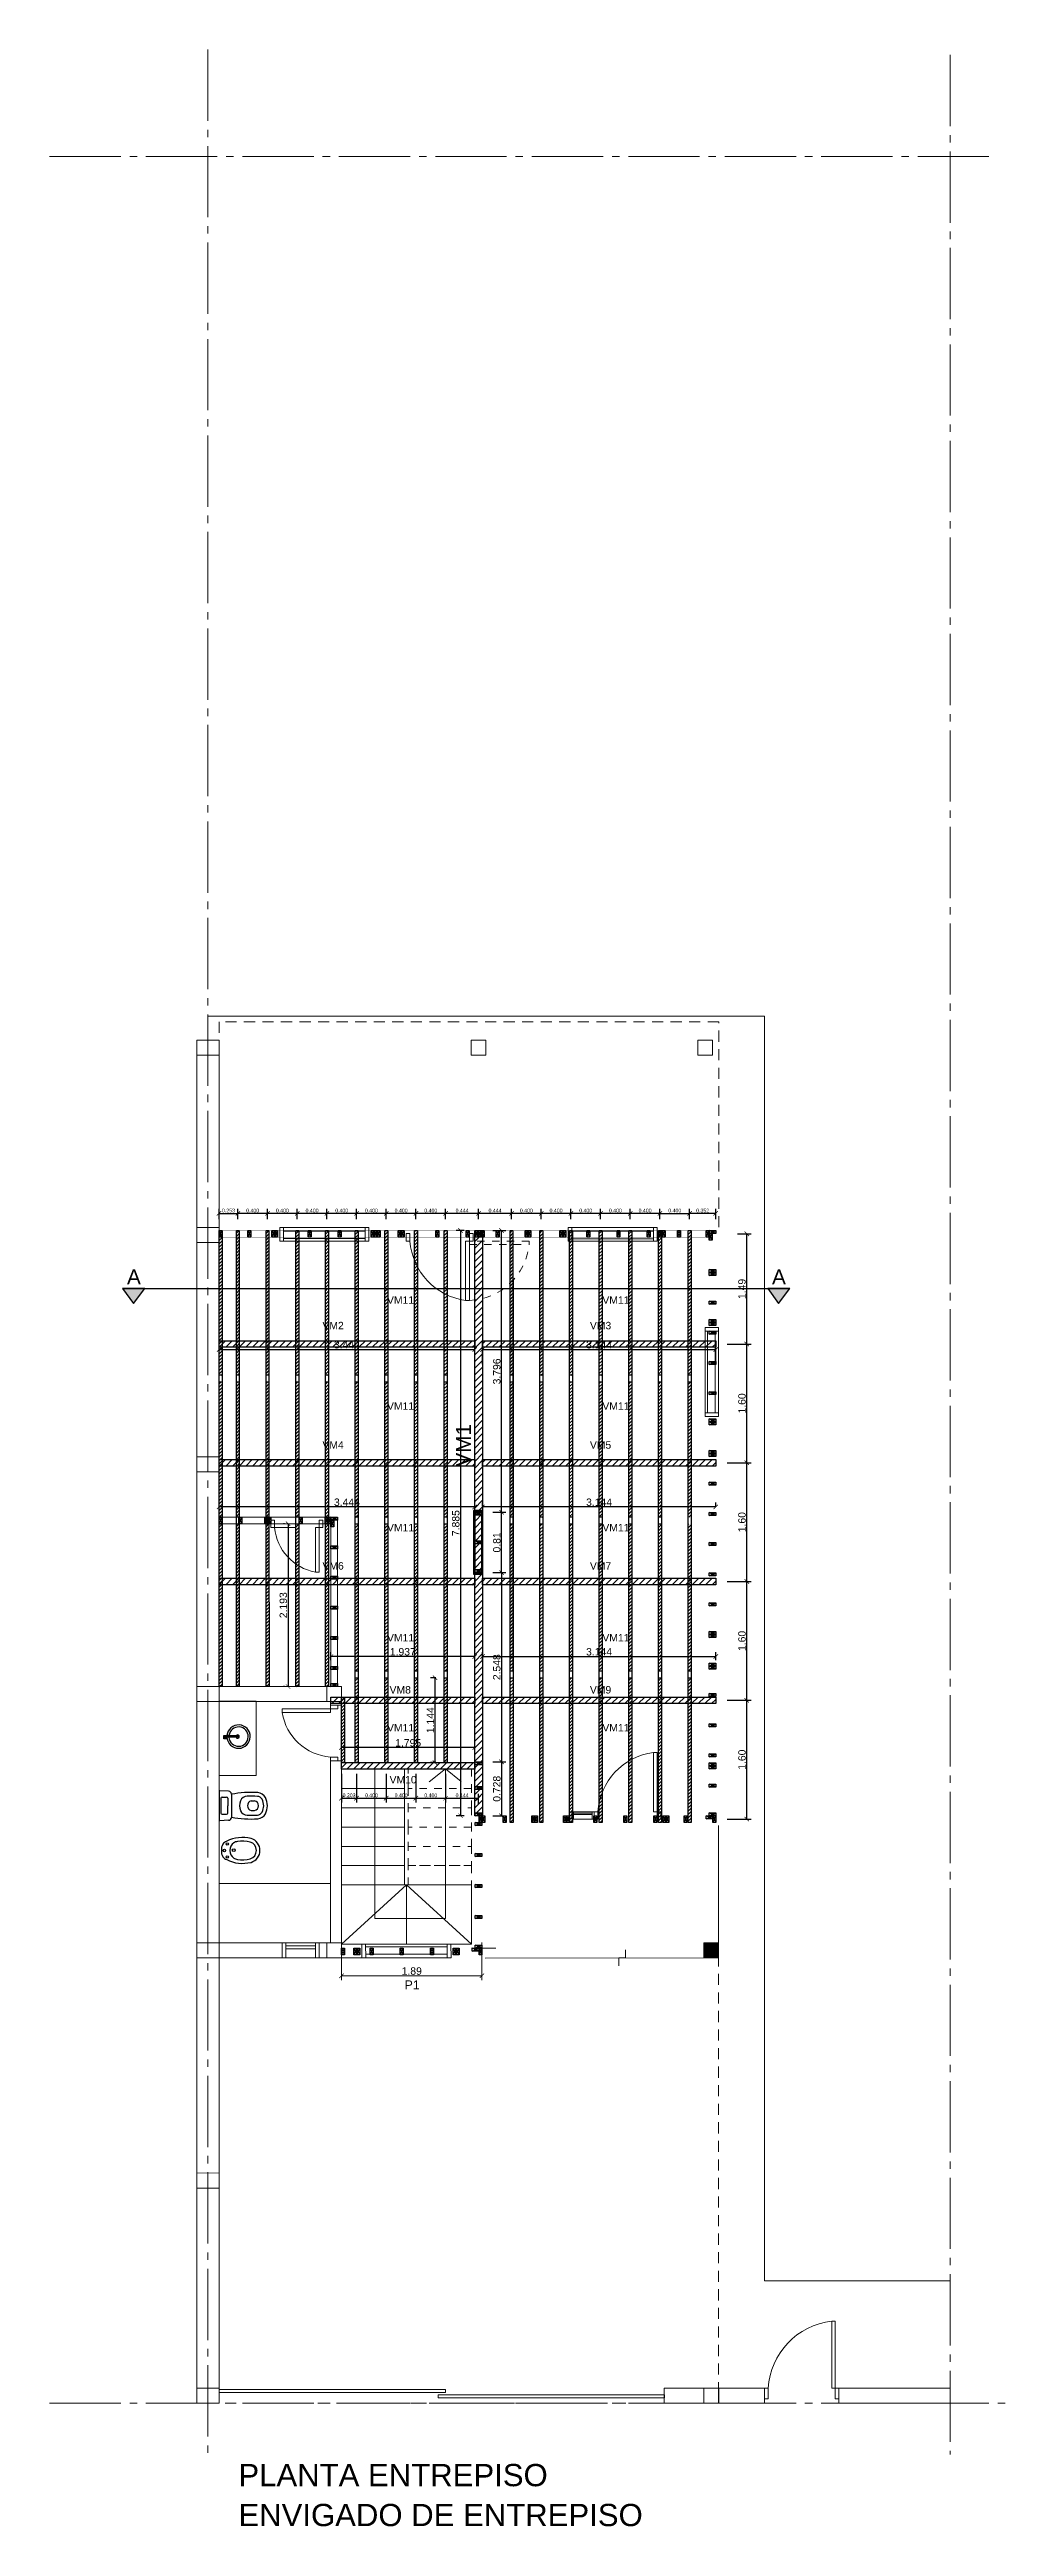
# Model space of a CAD drawing. Header units: millimetres. Extents: x 2924 to 6397, y 1567 to 1704.
# Drawn here: x 3217.19 to 3230.15, y 1570.71 to 1604.08 of the extents above; entities that cross this region are included whole.
import ezdxf

# ---------------------------------------------------------------- set-up
doc = ezdxf.new("R2010")
doc.units = ezdxf.units.MM
doc.header["$PDMODE"] = 35
for name, pattern in [('ACAD_ISO04W100', [30, 24, -3, 0, -3]), ('CONTINUA', [200, 100, 100]), ('DASHED', [0.75, 0.5, -0.25])]:
    doc.linetypes.add(name, pattern=pattern)
doc.layers.get('Defpoints').update_dxf_attribs({"color": 230})
for name, color, linetype in [('EJES', 8, 'Continuous'), ('P0- COLUMNAS HºAº', 7, 'Continuous'), ('P0- OSB', 7, 'Continuous'), ('P0-CARPINTERIAS', 7, 'Continuous'), ('P0-COTAS', 7, 'Continuous'), ('P0-DURLOCK INTERIOR', 7, 'Continuous'), ('P0-MAMPOSTERIA LADRILLO', 7, 'Continuous'), ('P0-MUROS', 7, 'Continuous'), ('P0-PANEL', 7, 'Continuous'), ('P0-PROYECCION', 7, 'Continuous'), ('P0-SANITARIOS', 7, 'Continuous'), ('P0-SOLADOS', 7, 'Continuous'), ('P0-TEXTOS', 7, 'Continuous'), ('P1-MAMPOSTERIA LADRILLO', 7, 'Continuous'), ('P1-MUROS', 7, 'Continuous'), ('PT-MUROS', 7, 'Continuous'), ('Viga', 6, 'Continuous')]:
    doc.layers.add(name, color=color, linetype=linetype)
doc.styles.add('Arial02.5', font='arial.ttf', dxfattribs={"width": 0.8, "height": 0.025})
doc.styles.add('Arial10', font='arial.ttf', dxfattribs={"height": 0.1})
doc.styles.get("Standard").update_dxf_attribs({"font": 'arial.ttf'})
doc.dimstyles.new('COTA-1-50', dxfattribs={"dimtxt": 0.1, "dimasz": 0.06, "dimexe": 0.06, "dimexo": 0.15, "dimgap": 0.0125, "dimtad": 1, "dimzin": 0, "dimdsep": 46, "dimtxsty": 'Arial10', "dimblk1": 'ARCHTICK', "dimblk2": 'ARCHTICK', "dimsah": 1, "dimcen": 0.09, "dimclrd": 7, "dimclre": 7, "dimclrt": 7, "dimazin": 0, "dimtfac": 1, "dimtofl": 0, "dimtmove": 2, "dimatfit": 3, "dimldrblk": 'ARCHTICK', "dimfxl": 1, "dimtolj": 1, "dimtzin": 0, "dimarcsym": 0})
pattern_1 = [(45, (135.90434, -40.150485), (-0.0449012806, 0.0449012806), [])]
pattern_2 = [(45, (135.90434, -40.49923), (-0.0449012806, 0.0449012806), [])]
pattern_3 = [(45, (135.90434, -40.97298), (-0.0449012806, 0.0449012806), [])]
pattern_4 = [(45, (135.90434, -39.37298), (-0.0449012806, 0.0449012806), [])]
pattern_5 = [(45, (135.90434, -37.77298), (-0.0449012806, 0.0449012806), [])]

msp = doc.modelspace()

# ---------------------------------------------------------------- texts
at = {"layer": 'P0-COTAS', "color": 7, "lineweight": 0, "insert": (3222.0726, 1578.1923), "char_height": 0.1, "attachment_point": 5, "style": 'Arial10'}
msp.add_mtext('\\A1;1.89', dxfattribs=at)
at = {"layer": 'P0-TEXTOS', "color": 8, "lineweight": 0, "style": 'Arial02.5'}
msp.add_text('P1', height=0.12, dxfattribs=at).set_placement((3221.9754, 1577.947))
at = {"layer": 'P1-MUROS', "color": 8, "lineweight": 0, "style": 'Arial02.5'}
for s, p in [('PLANTA ENTREPISO', (3219.7368, 1571.2522)), ('ENVIGADO DE ENTREPISO', (3219.7368, 1570.7144))]:
    msp.add_text(s, height=0.3, dxfattribs=at).set_placement(p)
at = {"layer": 'PT-MUROS', "color": 7, "char_height": 0.2, "attachment_point": 1}
for insert in [(3218.2351, 1587.6464), (3226.9274, 1587.6464)]:
    msp.add_mtext_dynamic_manual_height_columns('A', width=0.110478, gutter_width=12.5, heights=[0], dxfattribs=dict(at, insert=insert))
at = {"layer": 'PT-MUROS', "color": 4, "char_height": 0.1, "attachment_point": 1}
for insert in [(3221.7391, 1587.283), (3224.6417, 1587.283), (3221.7391, 1585.8548), (3224.6417, 1585.8548), (3221.7391, 1584.2175), (3224.6417, 1584.2175), (3221.7391, 1582.7336), (3224.6417, 1582.7336), (3221.7391, 1581.5212), (3224.6417, 1581.5212)]:
    msp.add_mtext_dynamic_manual_height_columns('VM11', width=0.308735, gutter_width=12.5, heights=[0], dxfattribs=dict(at, insert=insert))
at = {"layer": 'PT-MUROS', "color": 3, "char_height": 0.1, "attachment_point": 1}
for s, width, insert in [('VM2', 0.331692, (3220.869, 1586.9396)), ('VM3', 0.668175, (3224.4734, 1586.9396)), ('VM4', 0.668175, (3220.869, 1585.3307)), ('VM5', 0.668175, (3224.4734, 1585.3307)), ('VM6', 0.668175, (3220.869, 1583.7019)), ('VM7', 0.668175, (3224.4734, 1583.7019)), ('VM8', 0.668175, (3221.7737, 1582.0324)), ('VM9', 0.668175, (3224.4734, 1582.0324)), ('VM10', 0.668175, (3221.7737, 1580.8216))]:
    msp.add_mtext_dynamic_manual_height_columns(s, width=width, gutter_width=12.5, heights=[0], dxfattribs=dict(at, insert=insert))
at = {"layer": 'PT-MUROS', "color": 2, "insert": (3222.669, 1584.9898), "char_height": 0.2, "attachment_point": 1, "rotation": 90}
msp.add_mtext_dynamic_manual_height_columns('VM1', width=0.61043, gutter_width=12.5, heights=[0], dxfattribs=at)

# ---------------------------------------------------------------- blocks, each defined once
blk = doc.blocks.new('_ARCHTICK')
at = {"color": 0, "linetype": 'ByBlock', "const_width": 0.15}
blk.add_lwpolyline([(-0.5, -0.5), (0.5, 0.5)], dxfattribs=at)
blk = doc.blocks.new('*D436')
at = {"layer": 'Defpoints', "color": 0, "transparency": 16777216}
for p in [(3223.025, 1582.233), (3226.169, 1582.431), (3226.169, 1582.233)]:
    blk.add_point(p, dxfattribs=at)
at = {"layer": 'PT-MUROS', "color": 7, "lineweight": -2, "transparency": 16777216}
for p, q in [((3223.025, 1582.383), (3223.025, 1582.491)), ((3226.169, 1582.383), (3226.169, 1582.491)), ((3223.025, 1582.431), (3226.169, 1582.431))]:
    blk.add_line(p, q, dxfattribs=at)
at = {"layer": 'PT-MUROS', "color": 7, "lineweight": -2, "transparency": 16777216, "xscale": 0.06, "yscale": 0.06, "zscale": 0.06, "rotation": 180}
blk.add_blockref('_ARCHTICK', (3223.025, 1582.431), dxfattribs=at)
at = {"layer": 'PT-MUROS', "color": 7, "lineweight": -2, "transparency": 16777216, "xscale": 0.06, "yscale": 0.06, "zscale": 0.06}
blk.add_blockref('_ARCHTICK', (3226.169, 1582.431), dxfattribs=at)
at = {"layer": 'PT-MUROS', "color": 7, "transparency": 16777216, "insert": (3224.597, 1582.494), "char_height": 0.1, "attachment_point": 5, "style": 'Arial10'}
blk.add_mtext('\\A1;3.144', dxfattribs=at)
blk = doc.blocks.new('*D441')
at = {"layer": 'Defpoints', "color": 0, "transparency": 16777216}
for p in [(3222.921, 1586.567), (3219.476, 1586.221), (3222.921, 1586.221)]:
    blk.add_point(p, dxfattribs=at)
at = {"layer": 'PT-MUROS', "color": 7, "lineweight": -2, "transparency": 16777216}
for p, q in [((3219.476, 1586.371), (3219.476, 1586.627)), ((3219.476, 1586.567), (3222.921, 1586.567)), ((3222.921, 1586.371), (3222.921, 1586.627))]:
    blk.add_line(p, q, dxfattribs=at)
at = {"layer": 'PT-MUROS', "color": 7, "lineweight": -2, "transparency": 16777216, "xscale": 0.06, "yscale": 0.06, "zscale": 0.06, "rotation": 180}
blk.add_blockref('_ARCHTICK', (3219.476, 1586.567), dxfattribs=at)
at = {"layer": 'PT-MUROS', "color": 7, "lineweight": -2, "transparency": 16777216, "xscale": 0.06, "yscale": 0.06, "zscale": 0.06}
blk.add_blockref('_ARCHTICK', (3222.921, 1586.567), dxfattribs=at)
at = {"layer": 'PT-MUROS', "color": 7, "transparency": 16777216, "insert": (3221.199, 1586.631), "char_height": 0.1, "attachment_point": 5, "style": 'Arial10'}
blk.add_mtext('\\A1;3.444', dxfattribs=at)
blk = doc.blocks.new('*D442')
at = {"layer": 'Defpoints', "color": 0, "transparency": 16777216}
for p in [(3226.169, 1586.567), (3223.025, 1586.221), (3226.169, 1586.221)]:
    blk.add_point(p, dxfattribs=at)
at = {"layer": 'PT-MUROS', "color": 7, "lineweight": -2, "transparency": 16777216}
for p, q in [((3223.025, 1586.371), (3223.025, 1586.627)), ((3223.025, 1586.567), (3226.169, 1586.567)), ((3226.169, 1586.371), (3226.169, 1586.627))]:
    blk.add_line(p, q, dxfattribs=at)
at = {"layer": 'PT-MUROS', "color": 7, "lineweight": -2, "transparency": 16777216, "xscale": 0.06, "yscale": 0.06, "zscale": 0.06, "rotation": 180}
blk.add_blockref('_ARCHTICK', (3223.025, 1586.567), dxfattribs=at)
at = {"layer": 'PT-MUROS', "color": 7, "lineweight": -2, "transparency": 16777216, "xscale": 0.06, "yscale": 0.06, "zscale": 0.06}
blk.add_blockref('_ARCHTICK', (3226.169, 1586.567), dxfattribs=at)
at = {"layer": 'PT-MUROS', "color": 7, "transparency": 16777216, "insert": (3224.597, 1586.631), "char_height": 0.1, "attachment_point": 5, "style": 'Arial10'}
blk.add_mtext('\\A1;3.144', dxfattribs=at)
blk = doc.blocks.new('*D443')
at = {"layer": 'Defpoints', "color": 0, "transparency": 16777216}
for p in [(3223.025, 1584.446), (3223.025, 1584.307), (3226.169, 1584.307)]:
    blk.add_point(p, dxfattribs=at)
at = {"layer": 'PT-MUROS', "color": 7, "lineweight": -2, "transparency": 16777216}
for p, q in [((3223.025, 1584.457), (3223.025, 1584.506)), ((3226.169, 1584.457), (3226.169, 1584.506)), ((3226.169, 1584.446), (3223.025, 1584.446))]:
    blk.add_line(p, q, dxfattribs=at)
at = {"layer": 'PT-MUROS', "color": 7, "lineweight": -2, "transparency": 16777216, "xscale": 0.06, "yscale": 0.06, "zscale": 0.06, "rotation": 180}
blk.add_blockref('_ARCHTICK', (3223.025, 1584.446), dxfattribs=at)
at = {"layer": 'PT-MUROS', "color": 7, "lineweight": -2, "transparency": 16777216, "xscale": 0.06, "yscale": 0.06, "zscale": 0.06}
blk.add_blockref('_ARCHTICK', (3226.169, 1584.446), dxfattribs=at)
at = {"layer": 'PT-MUROS', "color": 7, "transparency": 16777216, "insert": (3224.597, 1584.509), "char_height": 0.1, "attachment_point": 5, "style": 'Arial10'}
blk.add_mtext('\\A1;3.144', dxfattribs=at)
blk = doc.blocks.new('*D453')
at = {"layer": 'Defpoints', "color": 0, "transparency": 16777216}
for p in [(3219.476, 1584.446), (3219.476, 1584.307), (3222.921, 1584.307)]:
    blk.add_point(p, dxfattribs=at)
at = {"layer": 'PT-MUROS', "color": 7, "lineweight": -2, "transparency": 16777216}
for p, q in [((3219.476, 1584.457), (3219.476, 1584.506)), ((3222.921, 1584.457), (3222.921, 1584.506)), ((3222.921, 1584.446), (3219.476, 1584.446))]:
    blk.add_line(p, q, dxfattribs=at)
at = {"layer": 'PT-MUROS', "color": 7, "lineweight": -2, "transparency": 16777216, "xscale": 0.06, "yscale": 0.06, "zscale": 0.06, "rotation": 180}
blk.add_blockref('_ARCHTICK', (3219.476, 1584.446), dxfattribs=at)
at = {"layer": 'PT-MUROS', "color": 7, "lineweight": -2, "transparency": 16777216, "xscale": 0.06, "yscale": 0.06, "zscale": 0.06}
blk.add_blockref('_ARCHTICK', (3222.921, 1584.446), dxfattribs=at)
at = {"layer": 'PT-MUROS', "color": 7, "transparency": 16777216, "insert": (3221.199, 1584.509), "char_height": 0.1, "attachment_point": 5, "style": 'Arial10'}
blk.add_mtext('\\A1;3.444', dxfattribs=at)
blk = doc.blocks.new('*D454')
at = {"layer": 'Defpoints', "color": 0, "transparency": 16777216}
for p in [(3220.984, 1582.431), (3220.984, 1582.233), (3222.921, 1582.233)]:
    blk.add_point(p, dxfattribs=at)
at = {"layer": 'PT-MUROS', "color": 7, "lineweight": -2, "transparency": 16777216}
for p, q in [((3220.984, 1582.383), (3220.984, 1582.491)), ((3222.921, 1582.383), (3222.921, 1582.491)), ((3222.921, 1582.431), (3220.984, 1582.431))]:
    blk.add_line(p, q, dxfattribs=at)
at = {"layer": 'PT-MUROS', "color": 7, "lineweight": -2, "transparency": 16777216, "xscale": 0.06, "yscale": 0.06, "zscale": 0.06, "rotation": 180}
blk.add_blockref('_ARCHTICK', (3220.984, 1582.431), dxfattribs=at)
at = {"layer": 'PT-MUROS', "color": 7, "lineweight": -2, "transparency": 16777216, "xscale": 0.06, "yscale": 0.06, "zscale": 0.06}
blk.add_blockref('_ARCHTICK', (3222.921, 1582.431), dxfattribs=at)
at = {"layer": 'PT-MUROS', "color": 7, "transparency": 16777216, "insert": (3221.952, 1582.494), "char_height": 0.1, "attachment_point": 5, "style": 'Arial10'}
blk.add_mtext('\\A1;1.937', dxfattribs=at)
blk = doc.blocks.new('*D455')
at = {"layer": 'Defpoints', "color": 0, "transparency": 16777216}
for p in [(3221.126, 1581.204), (3221.126, 1581.001), (3222.921, 1581.001)]:
    blk.add_point(p, dxfattribs=at)
at = {"layer": 'PT-MUROS', "color": 7, "lineweight": -2, "transparency": 16777216}
for p, q in [((3221.126, 1581.151), (3221.126, 1581.264)), ((3222.921, 1581.204), (3221.126, 1581.204)), ((3222.921, 1581.151), (3222.921, 1581.264))]:
    blk.add_line(p, q, dxfattribs=at)
at = {"layer": 'PT-MUROS', "color": 7, "lineweight": -2, "transparency": 16777216, "xscale": 0.06, "yscale": 0.06, "zscale": 0.06, "rotation": 180}
blk.add_blockref('_ARCHTICK', (3221.126, 1581.204), dxfattribs=at)
at = {"layer": 'PT-MUROS', "color": 7, "lineweight": -2, "transparency": 16777216, "xscale": 0.06, "yscale": 0.06, "zscale": 0.06}
blk.add_blockref('_ARCHTICK', (3222.921, 1581.204), dxfattribs=at)
at = {"layer": 'PT-MUROS', "color": 7, "transparency": 16777216, "insert": (3222.024, 1581.267), "char_height": 0.1, "attachment_point": 5, "style": 'Arial10'}
blk.add_mtext('\\A1;1.795', dxfattribs=at)
blk = doc.blocks.new('*D456')
at = {"layer": 'Defpoints', "color": 0, "transparency": 16777216}
for p in [(3222.387, 1582.145), (3222.549, 1582.145), (3222.549, 1581.001)]:
    blk.add_point(p, dxfattribs=at)
at = {"layer": 'PT-MUROS', "color": 7, "lineweight": -2, "transparency": 16777216}
for p, q in [((3222.399, 1582.145), (3222.327, 1582.145)), ((3222.387, 1581.001), (3222.387, 1582.145)), ((3222.399, 1581.001), (3222.327, 1581.001))]:
    blk.add_line(p, q, dxfattribs=at)
at = {"layer": 'PT-MUROS', "color": 7, "lineweight": -2, "transparency": 16777216, "xscale": 0.06, "yscale": 0.06, "zscale": 0.06}
for p, rotation in [((3222.387, 1582.145), 90), ((3222.387, 1581.001), 270)]:
    blk.add_blockref('_ARCHTICK', p, dxfattribs=dict(at, rotation=rotation))
at = {"layer": 'PT-MUROS', "color": 7, "transparency": 16777216, "insert": (3222.324, 1581.573), "char_height": 0.1, "attachment_point": 5, "rotation": 90, "style": 'Arial10'}
blk.add_mtext('\\A1;1.144', dxfattribs=at)
blk = doc.blocks.new('*D457')
at = {"layer": 'Defpoints', "color": 0, "transparency": 16777216}
for p in [(3220.509, 1584.219), (3220.406, 1582.026), (3220.509, 1582.026)]:
    blk.add_point(p, dxfattribs=at)
at = {"layer": 'PT-MUROS', "color": 7, "lineweight": -2, "transparency": 16777216}
for p, q in [((3220.359, 1584.219), (3220.346, 1584.219)), ((3220.406, 1584.219), (3220.406, 1582.026)), ((3220.359, 1582.026), (3220.346, 1582.026))]:
    blk.add_line(p, q, dxfattribs=at)
at = {"layer": 'PT-MUROS', "color": 7, "lineweight": -2, "transparency": 16777216, "xscale": 0.06, "yscale": 0.06, "zscale": 0.06}
for p, rotation in [((3220.406, 1584.219), 90), ((3220.406, 1582.026), 270)]:
    blk.add_blockref('_ARCHTICK', p, dxfattribs=dict(at, rotation=rotation))
at = {"layer": 'PT-MUROS', "color": 7, "transparency": 16777216, "insert": (3220.342, 1583.122), "char_height": 0.1, "attachment_point": 5, "rotation": 90, "style": 'Arial10'}
blk.add_mtext('\\A1;2.193', dxfattribs=at)
blk = doc.blocks.new('*D471')
at = {"layer": 'Defpoints', "color": 0, "transparency": 16777216}
for p in [(3222.929, 1588.171), (3222.73, 1580.286), (3222.929, 1580.286)]:
    blk.add_point(p, dxfattribs=at)
at = {"layer": 'PT-MUROS', "color": 7, "lineweight": -2, "transparency": 16777216}
for p, q in [((3222.779, 1588.171), (3222.67, 1588.171)), ((3222.73, 1588.171), (3222.73, 1580.286)), ((3222.779, 1580.286), (3222.67, 1580.286))]:
    blk.add_line(p, q, dxfattribs=at)
at = {"layer": 'PT-MUROS', "color": 7, "lineweight": -2, "transparency": 16777216, "xscale": 0.06, "yscale": 0.06, "zscale": 0.06}
for p, rotation in [((3222.73, 1588.171), 90), ((3222.73, 1580.286), 270)]:
    blk.add_blockref('_ARCHTICK', p, dxfattribs=dict(at, rotation=rotation))
at = {"layer": 'PT-MUROS', "color": 7, "transparency": 16777216, "insert": (3222.666, 1584.228), "char_height": 0.1, "attachment_point": 5, "rotation": 90, "style": 'Arial10'}
blk.add_mtext('\\A1;7.885', dxfattribs=at)
blk = doc.blocks.new('*D458')
at = {"layer": 'Defpoints', "color": 0, "transparency": 16777216}
for p in [(3223.017, 1588.171), (3223.282, 1588.171), (3223.017, 1584.374)]:
    blk.add_point(p, dxfattribs=at)
at = {"layer": 'PT-MUROS', "color": 7, "lineweight": -2, "transparency": 16777216}
for p, q in [((3223.167, 1588.171), (3223.342, 1588.171)), ((3223.282, 1584.374), (3223.282, 1588.171)), ((3223.167, 1584.374), (3223.342, 1584.374))]:
    blk.add_line(p, q, dxfattribs=at)
at = {"layer": 'PT-MUROS', "color": 7, "lineweight": -2, "transparency": 16777216, "xscale": 0.06, "yscale": 0.06, "zscale": 0.06}
for p, rotation in [((3223.282, 1588.171), 90), ((3223.282, 1584.374), 270)]:
    blk.add_blockref('_ARCHTICK', p, dxfattribs=dict(at, rotation=rotation))
at = {"layer": 'PT-MUROS', "color": 7, "transparency": 16777216, "insert": (3223.219, 1586.272), "char_height": 0.1, "attachment_point": 5, "rotation": 90, "style": 'Arial10'}
blk.add_mtext('\\A1;3.796', dxfattribs=at)
blk = doc.blocks.new('*D459')
at = {"layer": 'Defpoints', "color": 0, "transparency": 16777216}
for p in [(3223.017, 1583.561), (3223.017, 1581.013), (3223.282, 1581.013)]:
    blk.add_point(p, dxfattribs=at)
at = {"layer": 'PT-MUROS', "color": 7, "lineweight": -2, "transparency": 16777216}
for p, q in [((3223.167, 1583.561), (3223.342, 1583.561)), ((3223.282, 1583.561), (3223.282, 1581.013)), ((3223.167, 1581.013), (3223.342, 1581.013))]:
    blk.add_line(p, q, dxfattribs=at)
at = {"layer": 'PT-MUROS', "color": 7, "lineweight": -2, "transparency": 16777216, "xscale": 0.06, "yscale": 0.06, "zscale": 0.06}
for p, rotation in [((3223.282, 1583.561), 90), ((3223.282, 1581.013), 270)]:
    blk.add_blockref('_ARCHTICK', p, dxfattribs=dict(at, rotation=rotation))
at = {"layer": 'PT-MUROS', "color": 7, "transparency": 16777216, "insert": (3223.219, 1582.287), "char_height": 0.1, "attachment_point": 5, "rotation": 90, "style": 'Arial10'}
blk.add_mtext('\\A1;2.548', dxfattribs=at)
blk = doc.blocks.new('*D460')
at = {"layer": 'Defpoints', "color": 0, "transparency": 16777216}
for p in [(3223.017, 1584.374), (3223.282, 1584.374), (3223.017, 1583.561)]:
    blk.add_point(p, dxfattribs=at)
at = {"layer": 'PT-MUROS', "color": 7, "lineweight": -2, "transparency": 16777216}
for p, q in [((3223.167, 1584.374), (3223.342, 1584.374)), ((3223.282, 1583.561), (3223.282, 1584.374)), ((3223.167, 1583.561), (3223.342, 1583.561))]:
    blk.add_line(p, q, dxfattribs=at)
at = {"layer": 'PT-MUROS', "color": 7, "lineweight": -2, "transparency": 16777216, "xscale": 0.06, "yscale": 0.06, "zscale": 0.06}
for p, rotation in [((3223.282, 1584.374), 90), ((3223.282, 1583.561), 270)]:
    blk.add_blockref('_ARCHTICK', p, dxfattribs=dict(at, rotation=rotation))
at = {"layer": 'PT-MUROS', "color": 7, "transparency": 16777216, "insert": (3223.219, 1583.968), "char_height": 0.1, "attachment_point": 5, "rotation": 90, "style": 'Arial10'}
blk.add_mtext('\\A1;0.81', dxfattribs=at)
blk = doc.blocks.new('*D461')
at = {"layer": 'Defpoints', "color": 0, "transparency": 16777216}
for p in [(3223.017, 1581.013), (3223.017, 1580.286), (3223.282, 1580.286)]:
    blk.add_point(p, dxfattribs=at)
at = {"layer": 'PT-MUROS', "color": 7, "lineweight": -2, "transparency": 16777216}
for p, q in [((3223.167, 1581.013), (3223.342, 1581.013)), ((3223.282, 1581.013), (3223.282, 1580.286)), ((3223.167, 1580.286), (3223.342, 1580.286))]:
    blk.add_line(p, q, dxfattribs=at)
at = {"layer": 'PT-MUROS', "color": 7, "lineweight": -2, "transparency": 16777216, "xscale": 0.06, "yscale": 0.06, "zscale": 0.06}
for p, rotation in [((3223.282, 1581.013), 90), ((3223.282, 1580.286), 270)]:
    blk.add_blockref('_ARCHTICK', p, dxfattribs=dict(at, rotation=rotation))
at = {"layer": 'PT-MUROS', "color": 7, "transparency": 16777216, "insert": (3223.219, 1580.649), "char_height": 0.1, "attachment_point": 5, "rotation": 90, "style": 'Arial10'}
blk.add_mtext('\\A1;0.728', dxfattribs=at)
blk = doc.blocks.new('*D432')
at = {"layer": 'Defpoints', "color": 0, "transparency": 16777216}
for p in [(3225.817, 1588.401), (3225.817, 1588.171), (3226.169, 1588.171)]:
    blk.add_point(p, dxfattribs=at)
at = {"layer": 'PT-MUROS', "color": 7, "lineweight": -2, "transparency": 16777216}
for p, q in [((3225.817, 1588.321), (3225.817, 1588.461)), ((3226.169, 1588.401), (3225.817, 1588.401)), ((3226.169, 1588.321), (3226.169, 1588.461))]:
    blk.add_line(p, q, dxfattribs=at)
at = {"layer": 'PT-MUROS', "color": 7, "lineweight": -2, "transparency": 16777216, "xscale": 0.06, "yscale": 0.06, "zscale": 0.06, "rotation": 180}
blk.add_blockref('_ARCHTICK', (3225.817, 1588.401), dxfattribs=at)
at = {"layer": 'PT-MUROS', "color": 7, "lineweight": -2, "transparency": 16777216, "xscale": 0.06, "yscale": 0.06, "zscale": 0.06}
blk.add_blockref('_ARCHTICK', (3226.169, 1588.401), dxfattribs=at)
at = {"layer": 'PT-MUROS', "color": 7, "transparency": 16777216, "insert": (3225.993, 1588.439), "char_height": 0.05, "attachment_point": 5}
blk.add_mtext('\\A1;0.352', dxfattribs=at)
blk = doc.blocks.new('*D433')
at = {"layer": 'Defpoints', "color": 0, "transparency": 16777216}
for p in [(3225.417, 1588.171), (3225.817, 1588.401), (3225.817, 1588.171)]:
    blk.add_point(p, dxfattribs=at)
at = {"layer": 'PT-MUROS', "color": 7, "lineweight": -2, "transparency": 16777216}
for p, q in [((3225.417, 1588.321), (3225.417, 1588.461)), ((3225.417, 1588.401), (3225.817, 1588.401)), ((3225.817, 1588.321), (3225.817, 1588.461))]:
    blk.add_line(p, q, dxfattribs=at)
at = {"layer": 'PT-MUROS', "color": 7, "lineweight": -2, "transparency": 16777216, "xscale": 0.06, "yscale": 0.06, "zscale": 0.06, "rotation": 180}
blk.add_blockref('_ARCHTICK', (3225.417, 1588.401), dxfattribs=at)
at = {"layer": 'PT-MUROS', "color": 7, "lineweight": -2, "transparency": 16777216, "xscale": 0.06, "yscale": 0.06, "zscale": 0.06}
blk.add_blockref('_ARCHTICK', (3225.817, 1588.401), dxfattribs=at)
at = {"layer": 'PT-MUROS', "color": 7, "transparency": 16777216, "insert": (3225.617, 1588.439), "char_height": 0.05, "attachment_point": 5}
blk.add_mtext('\\A1;0.400', dxfattribs=at)
blk = doc.blocks.new('*D434')
at = {"layer": 'Defpoints', "color": 0, "transparency": 16777216}
for p in [(3225.017, 1588.401), (3225.017, 1588.171), (3225.417, 1588.171)]:
    blk.add_point(p, dxfattribs=at)
at = {"layer": 'PT-MUROS', "color": 7, "lineweight": -2, "transparency": 16777216}
for p, q in [((3225.017, 1588.321), (3225.017, 1588.461)), ((3225.417, 1588.401), (3225.017, 1588.401)), ((3225.417, 1588.321), (3225.417, 1588.461))]:
    blk.add_line(p, q, dxfattribs=at)
at = {"layer": 'PT-MUROS', "color": 7, "lineweight": -2, "transparency": 16777216, "xscale": 0.06, "yscale": 0.06, "zscale": 0.06, "rotation": 180}
blk.add_blockref('_ARCHTICK', (3225.017, 1588.401), dxfattribs=at)
at = {"layer": 'PT-MUROS', "color": 7, "lineweight": -2, "transparency": 16777216, "xscale": 0.06, "yscale": 0.06, "zscale": 0.06}
blk.add_blockref('_ARCHTICK', (3225.417, 1588.401), dxfattribs=at)
at = {"layer": 'PT-MUROS', "color": 7, "transparency": 16777216, "insert": (3225.217, 1588.439), "char_height": 0.05, "attachment_point": 5}
blk.add_mtext('\\A1;0.400', dxfattribs=at)
blk = doc.blocks.new('*D435')
at = {"layer": 'Defpoints', "color": 0, "transparency": 16777216}
for p in [(3224.617, 1588.401), (3224.617, 1588.171), (3225.017, 1588.171)]:
    blk.add_point(p, dxfattribs=at)
at = {"layer": 'PT-MUROS', "color": 7, "lineweight": -2, "transparency": 16777216}
for p, q in [((3224.617, 1588.321), (3224.617, 1588.461)), ((3225.017, 1588.401), (3224.617, 1588.401)), ((3225.017, 1588.321), (3225.017, 1588.461))]:
    blk.add_line(p, q, dxfattribs=at)
at = {"layer": 'PT-MUROS', "color": 7, "lineweight": -2, "transparency": 16777216, "xscale": 0.06, "yscale": 0.06, "zscale": 0.06, "rotation": 180}
blk.add_blockref('_ARCHTICK', (3224.617, 1588.401), dxfattribs=at)
at = {"layer": 'PT-MUROS', "color": 7, "lineweight": -2, "transparency": 16777216, "xscale": 0.06, "yscale": 0.06, "zscale": 0.06}
blk.add_blockref('_ARCHTICK', (3225.017, 1588.401), dxfattribs=at)
at = {"layer": 'PT-MUROS', "color": 7, "transparency": 16777216, "insert": (3224.817, 1588.439), "char_height": 0.05, "attachment_point": 5}
blk.add_mtext('\\A1;0.400', dxfattribs=at)
blk = doc.blocks.new('*D445')
at = {"layer": 'Defpoints', "color": 0, "transparency": 16777216}
for p in [(3224.217, 1588.401), (3224.217, 1588.171), (3224.617, 1588.171)]:
    blk.add_point(p, dxfattribs=at)
at = {"layer": 'PT-MUROS', "color": 7, "lineweight": -2, "transparency": 16777216}
for p, q in [((3224.217, 1588.321), (3224.217, 1588.461)), ((3224.617, 1588.401), (3224.217, 1588.401)), ((3224.617, 1588.321), (3224.617, 1588.461))]:
    blk.add_line(p, q, dxfattribs=at)
at = {"layer": 'PT-MUROS', "color": 7, "lineweight": -2, "transparency": 16777216, "xscale": 0.06, "yscale": 0.06, "zscale": 0.06, "rotation": 180}
blk.add_blockref('_ARCHTICK', (3224.217, 1588.401), dxfattribs=at)
at = {"layer": 'PT-MUROS', "color": 7, "lineweight": -2, "transparency": 16777216, "xscale": 0.06, "yscale": 0.06, "zscale": 0.06}
blk.add_blockref('_ARCHTICK', (3224.617, 1588.401), dxfattribs=at)
at = {"layer": 'PT-MUROS', "color": 7, "transparency": 16777216, "insert": (3224.417, 1588.439), "char_height": 0.05, "attachment_point": 5}
blk.add_mtext('\\A1;0.400', dxfattribs=at)
blk = doc.blocks.new('*D446')
at = {"layer": 'Defpoints', "color": 0, "transparency": 16777216}
for p in [(3223.817, 1588.401), (3223.817, 1588.171), (3224.217, 1588.171)]:
    blk.add_point(p, dxfattribs=at)
at = {"layer": 'PT-MUROS', "color": 7, "lineweight": -2, "transparency": 16777216}
for p, q in [((3223.817, 1588.321), (3223.817, 1588.461)), ((3224.217, 1588.401), (3223.817, 1588.401)), ((3224.217, 1588.321), (3224.217, 1588.461))]:
    blk.add_line(p, q, dxfattribs=at)
at = {"layer": 'PT-MUROS', "color": 7, "lineweight": -2, "transparency": 16777216, "xscale": 0.06, "yscale": 0.06, "zscale": 0.06, "rotation": 180}
blk.add_blockref('_ARCHTICK', (3223.817, 1588.401), dxfattribs=at)
at = {"layer": 'PT-MUROS', "color": 7, "lineweight": -2, "transparency": 16777216, "xscale": 0.06, "yscale": 0.06, "zscale": 0.06}
blk.add_blockref('_ARCHTICK', (3224.217, 1588.401), dxfattribs=at)
at = {"layer": 'PT-MUROS', "color": 7, "transparency": 16777216, "insert": (3224.017, 1588.439), "char_height": 0.05, "attachment_point": 5}
blk.add_mtext('\\A1;0.400', dxfattribs=at)
blk = doc.blocks.new('*D447')
at = {"layer": 'Defpoints', "color": 0, "transparency": 16777216}
for p in [(3223.417, 1588.401), (3223.417, 1588.171), (3223.817, 1588.171)]:
    blk.add_point(p, dxfattribs=at)
at = {"layer": 'PT-MUROS', "color": 7, "lineweight": -2, "transparency": 16777216}
for p, q in [((3223.417, 1588.321), (3223.417, 1588.461)), ((3223.817, 1588.401), (3223.417, 1588.401)), ((3223.817, 1588.321), (3223.817, 1588.461))]:
    blk.add_line(p, q, dxfattribs=at)
at = {"layer": 'PT-MUROS', "color": 7, "lineweight": -2, "transparency": 16777216, "xscale": 0.06, "yscale": 0.06, "zscale": 0.06, "rotation": 180}
blk.add_blockref('_ARCHTICK', (3223.417, 1588.401), dxfattribs=at)
at = {"layer": 'PT-MUROS', "color": 7, "lineweight": -2, "transparency": 16777216, "xscale": 0.06, "yscale": 0.06, "zscale": 0.06}
blk.add_blockref('_ARCHTICK', (3223.817, 1588.401), dxfattribs=at)
at = {"layer": 'PT-MUROS', "color": 7, "transparency": 16777216, "insert": (3223.617, 1588.439), "char_height": 0.05, "attachment_point": 5}
blk.add_mtext('\\A1;0.400', dxfattribs=at)
blk = doc.blocks.new('*D448')
at = {"layer": 'Defpoints', "color": 0, "transparency": 16777216}
for p in [(3222.973, 1588.401), (3222.973, 1588.171), (3223.417, 1588.171)]:
    blk.add_point(p, dxfattribs=at)
at = {"layer": 'PT-MUROS', "color": 7, "lineweight": -2, "transparency": 16777216}
for p, q in [((3222.973, 1588.321), (3222.973, 1588.461)), ((3223.417, 1588.401), (3222.973, 1588.401)), ((3223.417, 1588.321), (3223.417, 1588.461))]:
    blk.add_line(p, q, dxfattribs=at)
at = {"layer": 'PT-MUROS', "color": 7, "lineweight": -2, "transparency": 16777216, "xscale": 0.06, "yscale": 0.06, "zscale": 0.06, "rotation": 180}
blk.add_blockref('_ARCHTICK', (3222.973, 1588.401), dxfattribs=at)
at = {"layer": 'PT-MUROS', "color": 7, "lineweight": -2, "transparency": 16777216, "xscale": 0.06, "yscale": 0.06, "zscale": 0.06}
blk.add_blockref('_ARCHTICK', (3223.417, 1588.401), dxfattribs=at)
at = {"layer": 'PT-MUROS', "color": 7, "transparency": 16777216, "insert": (3223.195, 1588.439), "char_height": 0.05, "attachment_point": 5}
blk.add_mtext('\\A1;0.444', dxfattribs=at)
blk = doc.blocks.new('*D449')
at = {"layer": 'Defpoints', "color": 0, "transparency": 16777216}
for p in [(3222.529, 1588.401), (3222.529, 1588.171), (3222.973, 1588.171)]:
    blk.add_point(p, dxfattribs=at)
at = {"layer": 'PT-MUROS', "color": 7, "lineweight": -2, "transparency": 16777216}
for p, q in [((3222.529, 1588.321), (3222.529, 1588.461)), ((3222.973, 1588.401), (3222.529, 1588.401)), ((3222.973, 1588.321), (3222.973, 1588.461))]:
    blk.add_line(p, q, dxfattribs=at)
at = {"layer": 'PT-MUROS', "color": 7, "lineweight": -2, "transparency": 16777216, "xscale": 0.06, "yscale": 0.06, "zscale": 0.06, "rotation": 180}
blk.add_blockref('_ARCHTICK', (3222.529, 1588.401), dxfattribs=at)
at = {"layer": 'PT-MUROS', "color": 7, "lineweight": -2, "transparency": 16777216, "xscale": 0.06, "yscale": 0.06, "zscale": 0.06}
blk.add_blockref('_ARCHTICK', (3222.973, 1588.401), dxfattribs=at)
at = {"layer": 'PT-MUROS', "color": 7, "transparency": 16777216, "insert": (3222.751, 1588.439), "char_height": 0.05, "attachment_point": 5}
blk.add_mtext('\\A1;0.444', dxfattribs=at)
blk = doc.blocks.new('*D450')
at = {"layer": 'Defpoints', "color": 0, "transparency": 16777216}
for p in [(3222.129, 1588.401), (3222.129, 1588.171), (3222.529, 1588.171)]:
    blk.add_point(p, dxfattribs=at)
at = {"layer": 'PT-MUROS', "color": 7, "lineweight": -2, "transparency": 16777216}
for p, q in [((3222.129, 1588.321), (3222.129, 1588.461)), ((3222.529, 1588.401), (3222.129, 1588.401)), ((3222.529, 1588.321), (3222.529, 1588.461))]:
    blk.add_line(p, q, dxfattribs=at)
at = {"layer": 'PT-MUROS', "color": 7, "lineweight": -2, "transparency": 16777216, "xscale": 0.06, "yscale": 0.06, "zscale": 0.06, "rotation": 180}
blk.add_blockref('_ARCHTICK', (3222.129, 1588.401), dxfattribs=at)
at = {"layer": 'PT-MUROS', "color": 7, "lineweight": -2, "transparency": 16777216, "xscale": 0.06, "yscale": 0.06, "zscale": 0.06}
blk.add_blockref('_ARCHTICK', (3222.529, 1588.401), dxfattribs=at)
at = {"layer": 'PT-MUROS', "color": 7, "transparency": 16777216, "insert": (3222.329, 1588.439), "char_height": 0.05, "attachment_point": 5}
blk.add_mtext('\\A1;0.400', dxfattribs=at)
blk = doc.blocks.new('*D451')
at = {"layer": 'Defpoints', "color": 0, "transparency": 16777216}
for p in [(3221.729, 1588.401), (3221.729, 1588.171), (3222.129, 1588.171)]:
    blk.add_point(p, dxfattribs=at)
at = {"layer": 'PT-MUROS', "color": 7, "lineweight": -2, "transparency": 16777216}
for p, q in [((3221.729, 1588.321), (3221.729, 1588.461)), ((3222.129, 1588.401), (3221.729, 1588.401)), ((3222.129, 1588.321), (3222.129, 1588.461))]:
    blk.add_line(p, q, dxfattribs=at)
at = {"layer": 'PT-MUROS', "color": 7, "lineweight": -2, "transparency": 16777216, "xscale": 0.06, "yscale": 0.06, "zscale": 0.06, "rotation": 180}
blk.add_blockref('_ARCHTICK', (3221.729, 1588.401), dxfattribs=at)
at = {"layer": 'PT-MUROS', "color": 7, "lineweight": -2, "transparency": 16777216, "xscale": 0.06, "yscale": 0.06, "zscale": 0.06}
blk.add_blockref('_ARCHTICK', (3222.129, 1588.401), dxfattribs=at)
at = {"layer": 'PT-MUROS', "color": 7, "transparency": 16777216, "insert": (3221.929, 1588.439), "char_height": 0.05, "attachment_point": 5}
blk.add_mtext('\\A1;0.400', dxfattribs=at)
blk = doc.blocks.new('*D452')
at = {"layer": 'Defpoints', "color": 0, "transparency": 16777216}
for p in [(3221.329, 1588.401), (3221.329, 1588.171), (3221.729, 1588.171)]:
    blk.add_point(p, dxfattribs=at)
at = {"layer": 'PT-MUROS', "color": 7, "lineweight": -2, "transparency": 16777216}
for p, q in [((3221.329, 1588.321), (3221.329, 1588.461)), ((3221.729, 1588.401), (3221.329, 1588.401)), ((3221.729, 1588.321), (3221.729, 1588.461))]:
    blk.add_line(p, q, dxfattribs=at)
at = {"layer": 'PT-MUROS', "color": 7, "lineweight": -2, "transparency": 16777216, "xscale": 0.06, "yscale": 0.06, "zscale": 0.06, "rotation": 180}
blk.add_blockref('_ARCHTICK', (3221.329, 1588.401), dxfattribs=at)
at = {"layer": 'PT-MUROS', "color": 7, "lineweight": -2, "transparency": 16777216, "xscale": 0.06, "yscale": 0.06, "zscale": 0.06}
blk.add_blockref('_ARCHTICK', (3221.729, 1588.401), dxfattribs=at)
at = {"layer": 'PT-MUROS', "color": 7, "transparency": 16777216, "insert": (3221.529, 1588.439), "char_height": 0.05, "attachment_point": 5}
blk.add_mtext('\\A1;0.400', dxfattribs=at)
blk = doc.blocks.new('*D465')
at = {"layer": 'Defpoints', "color": 0, "transparency": 16777216}
for p in [(3220.929, 1588.401), (3220.929, 1588.171), (3221.329, 1588.171)]:
    blk.add_point(p, dxfattribs=at)
at = {"layer": 'PT-MUROS', "color": 7, "lineweight": -2, "transparency": 16777216}
for p, q in [((3220.929, 1588.321), (3220.929, 1588.461)), ((3221.329, 1588.401), (3220.929, 1588.401)), ((3221.329, 1588.321), (3221.329, 1588.461))]:
    blk.add_line(p, q, dxfattribs=at)
at = {"layer": 'PT-MUROS', "color": 7, "lineweight": -2, "transparency": 16777216, "xscale": 0.06, "yscale": 0.06, "zscale": 0.06, "rotation": 180}
blk.add_blockref('_ARCHTICK', (3220.929, 1588.401), dxfattribs=at)
at = {"layer": 'PT-MUROS', "color": 7, "lineweight": -2, "transparency": 16777216, "xscale": 0.06, "yscale": 0.06, "zscale": 0.06}
blk.add_blockref('_ARCHTICK', (3221.329, 1588.401), dxfattribs=at)
at = {"layer": 'PT-MUROS', "color": 7, "transparency": 16777216, "insert": (3221.129, 1588.439), "char_height": 0.05, "attachment_point": 5}
blk.add_mtext('\\A1;0.400', dxfattribs=at)
blk = doc.blocks.new('*D466')
at = {"layer": 'Defpoints', "color": 0, "transparency": 16777216}
for p in [(3220.529, 1588.401), (3220.529, 1588.171), (3220.929, 1588.171)]:
    blk.add_point(p, dxfattribs=at)
at = {"layer": 'PT-MUROS', "color": 7, "lineweight": -2, "transparency": 16777216}
for p, q in [((3220.529, 1588.321), (3220.529, 1588.461)), ((3220.929, 1588.401), (3220.529, 1588.401)), ((3220.929, 1588.321), (3220.929, 1588.461))]:
    blk.add_line(p, q, dxfattribs=at)
at = {"layer": 'PT-MUROS', "color": 7, "lineweight": -2, "transparency": 16777216, "xscale": 0.06, "yscale": 0.06, "zscale": 0.06, "rotation": 180}
blk.add_blockref('_ARCHTICK', (3220.529, 1588.401), dxfattribs=at)
at = {"layer": 'PT-MUROS', "color": 7, "lineweight": -2, "transparency": 16777216, "xscale": 0.06, "yscale": 0.06, "zscale": 0.06}
blk.add_blockref('_ARCHTICK', (3220.929, 1588.401), dxfattribs=at)
at = {"layer": 'PT-MUROS', "color": 7, "transparency": 16777216, "insert": (3220.729, 1588.439), "char_height": 0.05, "attachment_point": 5}
blk.add_mtext('\\A1;0.400', dxfattribs=at)
blk = doc.blocks.new('*D467')
at = {"layer": 'Defpoints', "color": 0, "transparency": 16777216}
for p in [(3220.129, 1588.401), (3220.129, 1588.171), (3220.529, 1588.171)]:
    blk.add_point(p, dxfattribs=at)
at = {"layer": 'PT-MUROS', "color": 7, "lineweight": -2, "transparency": 16777216}
for p, q in [((3220.129, 1588.321), (3220.129, 1588.461)), ((3220.529, 1588.401), (3220.129, 1588.401)), ((3220.529, 1588.321), (3220.529, 1588.461))]:
    blk.add_line(p, q, dxfattribs=at)
at = {"layer": 'PT-MUROS', "color": 7, "lineweight": -2, "transparency": 16777216, "xscale": 0.06, "yscale": 0.06, "zscale": 0.06, "rotation": 180}
blk.add_blockref('_ARCHTICK', (3220.129, 1588.401), dxfattribs=at)
at = {"layer": 'PT-MUROS', "color": 7, "lineweight": -2, "transparency": 16777216, "xscale": 0.06, "yscale": 0.06, "zscale": 0.06}
blk.add_blockref('_ARCHTICK', (3220.529, 1588.401), dxfattribs=at)
at = {"layer": 'PT-MUROS', "color": 7, "transparency": 16777216, "insert": (3220.329, 1588.439), "char_height": 0.05, "attachment_point": 5}
blk.add_mtext('\\A1;0.400', dxfattribs=at)
blk = doc.blocks.new('*D468')
at = {"layer": 'Defpoints', "color": 0, "transparency": 16777216}
for p in [(3219.729, 1588.401), (3219.729, 1588.171), (3220.129, 1588.171)]:
    blk.add_point(p, dxfattribs=at)
at = {"layer": 'PT-MUROS', "color": 7, "lineweight": -2, "transparency": 16777216}
for p, q in [((3219.729, 1588.321), (3219.729, 1588.461)), ((3220.129, 1588.401), (3219.729, 1588.401)), ((3220.129, 1588.321), (3220.129, 1588.461))]:
    blk.add_line(p, q, dxfattribs=at)
at = {"layer": 'PT-MUROS', "color": 7, "lineweight": -2, "transparency": 16777216, "xscale": 0.06, "yscale": 0.06, "zscale": 0.06, "rotation": 180}
blk.add_blockref('_ARCHTICK', (3219.729, 1588.401), dxfattribs=at)
at = {"layer": 'PT-MUROS', "color": 7, "lineweight": -2, "transparency": 16777216, "xscale": 0.06, "yscale": 0.06, "zscale": 0.06}
blk.add_blockref('_ARCHTICK', (3220.129, 1588.401), dxfattribs=at)
at = {"layer": 'PT-MUROS', "color": 7, "transparency": 16777216, "insert": (3219.929, 1588.439), "char_height": 0.05, "attachment_point": 5}
blk.add_mtext('\\A1;0.400', dxfattribs=at)
blk = doc.blocks.new('*D472')
at = {"layer": 'Defpoints', "color": 0, "transparency": 16777216}
for p in [(3219.476, 1588.171), (3219.729, 1588.401), (3219.729, 1588.171)]:
    blk.add_point(p, dxfattribs=at)
at = {"layer": 'PT-MUROS', "color": 7, "lineweight": -2, "transparency": 16777216}
for p, q in [((3219.476, 1588.321), (3219.476, 1588.461)), ((3219.476, 1588.401), (3219.729, 1588.401)), ((3219.729, 1588.321), (3219.729, 1588.461))]:
    blk.add_line(p, q, dxfattribs=at)
at = {"layer": 'PT-MUROS', "color": 7, "lineweight": -2, "transparency": 16777216, "xscale": 0.06, "yscale": 0.06, "zscale": 0.06, "rotation": 180}
blk.add_blockref('_ARCHTICK', (3219.476, 1588.401), dxfattribs=at)
at = {"layer": 'PT-MUROS', "color": 7, "lineweight": -2, "transparency": 16777216, "xscale": 0.06, "yscale": 0.06, "zscale": 0.06}
blk.add_blockref('_ARCHTICK', (3219.729, 1588.401), dxfattribs=at)
at = {"layer": 'PT-MUROS', "color": 7, "transparency": 16777216, "insert": (3219.603, 1588.439), "char_height": 0.05, "attachment_point": 5}
blk.add_mtext('\\A1;0.253', dxfattribs=at)
blk = doc.blocks.new('*D469')
at = {"layer": 'Defpoints', "color": 0, "transparency": 16777216}
for p in [(3221.126, 1581.001), (3221.329, 1581.001), (3221.329, 1580.522)]:
    blk.add_point(p, dxfattribs=at)
at = {"layer": 'PT-MUROS', "color": 7, "lineweight": -2, "transparency": 16777216}
for p, q in [((3221.126, 1580.851), (3221.126, 1580.462)), ((3221.329, 1580.851), (3221.329, 1580.462)), ((3221.126, 1580.522), (3221.329, 1580.522))]:
    blk.add_line(p, q, dxfattribs=at)
at = {"layer": 'PT-MUROS', "color": 7, "lineweight": -2, "transparency": 16777216, "xscale": 0.06, "yscale": 0.06, "zscale": 0.06, "rotation": 180}
blk.add_blockref('_ARCHTICK', (3221.126, 1580.522), dxfattribs=at)
at = {"layer": 'PT-MUROS', "color": 7, "lineweight": -2, "transparency": 16777216, "xscale": 0.06, "yscale": 0.06, "zscale": 0.06}
blk.add_blockref('_ARCHTICK', (3221.329, 1580.522), dxfattribs=at)
at = {"layer": 'PT-MUROS', "color": 7, "transparency": 16777216, "insert": (3221.228, 1580.56), "char_height": 0.05, "attachment_point": 5}
blk.add_mtext('\\A1;0.203', dxfattribs=at)
blk = doc.blocks.new('*D470')
at = {"layer": 'Defpoints', "color": 0, "transparency": 16777216}
for p in [(3221.329, 1581.001), (3221.729, 1581.001), (3221.729, 1580.522)]:
    blk.add_point(p, dxfattribs=at)
at = {"layer": 'PT-MUROS', "color": 7, "lineweight": -2, "transparency": 16777216}
for p, q in [((3221.329, 1580.851), (3221.329, 1580.462)), ((3221.729, 1580.851), (3221.729, 1580.462)), ((3221.329, 1580.522), (3221.729, 1580.522))]:
    blk.add_line(p, q, dxfattribs=at)
at = {"layer": 'PT-MUROS', "color": 7, "lineweight": -2, "transparency": 16777216, "xscale": 0.06, "yscale": 0.06, "zscale": 0.06, "rotation": 180}
blk.add_blockref('_ARCHTICK', (3221.329, 1580.522), dxfattribs=at)
at = {"layer": 'PT-MUROS', "color": 7, "lineweight": -2, "transparency": 16777216, "xscale": 0.06, "yscale": 0.06, "zscale": 0.06}
blk.add_blockref('_ARCHTICK', (3221.729, 1580.522), dxfattribs=at)
at = {"layer": 'PT-MUROS', "color": 7, "transparency": 16777216, "insert": (3221.529, 1580.56), "char_height": 0.05, "attachment_point": 5}
blk.add_mtext('\\A1;0.400', dxfattribs=at)
blk = doc.blocks.new('*D462')
at = {"layer": 'Defpoints', "color": 0, "transparency": 16777216}
for p in [(3221.729, 1581.001), (3222.129, 1581.001), (3222.129, 1580.522)]:
    blk.add_point(p, dxfattribs=at)
at = {"layer": 'PT-MUROS', "color": 7, "lineweight": -2, "transparency": 16777216}
for p, q in [((3221.729, 1580.851), (3221.729, 1580.462)), ((3222.129, 1580.851), (3222.129, 1580.462)), ((3221.729, 1580.522), (3222.129, 1580.522))]:
    blk.add_line(p, q, dxfattribs=at)
at = {"layer": 'PT-MUROS', "color": 7, "lineweight": -2, "transparency": 16777216, "xscale": 0.06, "yscale": 0.06, "zscale": 0.06, "rotation": 180}
blk.add_blockref('_ARCHTICK', (3221.729, 1580.522), dxfattribs=at)
at = {"layer": 'PT-MUROS', "color": 7, "lineweight": -2, "transparency": 16777216, "xscale": 0.06, "yscale": 0.06, "zscale": 0.06}
blk.add_blockref('_ARCHTICK', (3222.129, 1580.522), dxfattribs=at)
at = {"layer": 'PT-MUROS', "color": 7, "transparency": 16777216, "insert": (3221.929, 1580.56), "char_height": 0.05, "attachment_point": 5}
blk.add_mtext('\\A1;0.400', dxfattribs=at)
blk = doc.blocks.new('*D463')
at = {"layer": 'Defpoints', "color": 0, "transparency": 16777216}
for p in [(3222.129, 1581.001), (3222.529, 1581.001), (3222.529, 1580.522)]:
    blk.add_point(p, dxfattribs=at)
at = {"layer": 'PT-MUROS', "color": 7, "lineweight": -2, "transparency": 16777216}
for p, q in [((3222.129, 1580.851), (3222.129, 1580.462)), ((3222.529, 1580.851), (3222.529, 1580.462)), ((3222.129, 1580.522), (3222.529, 1580.522))]:
    blk.add_line(p, q, dxfattribs=at)
at = {"layer": 'PT-MUROS', "color": 7, "lineweight": -2, "transparency": 16777216, "xscale": 0.06, "yscale": 0.06, "zscale": 0.06, "rotation": 180}
blk.add_blockref('_ARCHTICK', (3222.129, 1580.522), dxfattribs=at)
at = {"layer": 'PT-MUROS', "color": 7, "lineweight": -2, "transparency": 16777216, "xscale": 0.06, "yscale": 0.06, "zscale": 0.06}
blk.add_blockref('_ARCHTICK', (3222.529, 1580.522), dxfattribs=at)
at = {"layer": 'PT-MUROS', "color": 7, "transparency": 16777216, "insert": (3222.329, 1580.56), "char_height": 0.05, "attachment_point": 5}
blk.add_mtext('\\A1;0.400', dxfattribs=at)
blk = doc.blocks.new('*D464')
at = {"layer": 'Defpoints', "color": 0, "transparency": 16777216}
for p in [(3222.529, 1581.001), (3222.973, 1580.522), (3222.973, 1580.286)]:
    blk.add_point(p, dxfattribs=at)
at = {"layer": 'PT-MUROS', "color": 7, "lineweight": -2, "transparency": 16777216}
for p, q in [((3222.529, 1580.851), (3222.529, 1580.462)), ((3222.529, 1580.522), (3222.973, 1580.522)), ((3222.973, 1580.436), (3222.973, 1580.582))]:
    blk.add_line(p, q, dxfattribs=at)
at = {"layer": 'PT-MUROS', "color": 7, "lineweight": -2, "transparency": 16777216, "xscale": 0.06, "yscale": 0.06, "zscale": 0.06, "rotation": 180}
blk.add_blockref('_ARCHTICK', (3222.529, 1580.522), dxfattribs=at)
at = {"layer": 'PT-MUROS', "color": 7, "lineweight": -2, "transparency": 16777216, "xscale": 0.06, "yscale": 0.06, "zscale": 0.06}
blk.add_blockref('_ARCHTICK', (3222.973, 1580.522), dxfattribs=at)
at = {"layer": 'PT-MUROS', "color": 7, "transparency": 16777216, "insert": (3222.751, 1580.56), "char_height": 0.05, "attachment_point": 5}
blk.add_mtext('\\A1;0.444', dxfattribs=at)
blk = doc.blocks.new('A$C6ec9e50c')
at = {"color": 0, "const_width": 0.0003}
blk.add_lwpolyline([(0, 0.8132), (0.09, 0.8132), (0.09, 0), (0, 0), (0, 0.8132)], dxfattribs=at)
at = {"color": 0}
for points in [[(0, 0.7732), (0, 0.8132), (0.09, 0.8132), (0.09, 0.7732), (0, 0.7732), (0.09, 0.8132), (0.09, 0.7732), (0, 0.8132)], [(0, 0.3866), (0, 0.4266), (0.09, 0.4266), (0.09, 0.3866), (0, 0.3866), (0.09, 0.4266), (0.09, 0.3866), (0, 0.4266)], [(0, 0), (0, 0.04), (0.09, 0.04), (0.09, 0), (0, 0), (0.09, 0.04), (0.09, 0), (0, 0.04)]]:
    blk.add_lwpolyline(points, dxfattribs=at)
blk = doc.blocks.new('*D473')
at = {"layer": 'Defpoints', "color": 0, "transparency": 16777216}
for p in [(3226.175, 1581.841), (3226.587, 1581.841), (3226.175, 1580.241)]:
    blk.add_point(p, dxfattribs=at)
at = {"layer": 'Viga', "color": 7, "lineweight": -2, "transparency": 16777216}
for p, q in [((3226.325, 1581.841), (3226.647, 1581.841)), ((3226.587, 1580.241), (3226.587, 1581.841)), ((3226.325, 1580.241), (3226.647, 1580.241))]:
    blk.add_line(p, q, dxfattribs=at)
at = {"layer": 'Viga', "color": 7, "lineweight": -2, "transparency": 16777216, "xscale": 0.06, "yscale": 0.06, "zscale": 0.06}
for p, rotation in [((3226.587, 1581.841), 90), ((3226.587, 1580.241), 270)]:
    blk.add_blockref('_ARCHTICK', p, dxfattribs=dict(at, rotation=rotation))
at = {"layer": 'Viga', "color": 7, "transparency": 16777216, "insert": (3226.523, 1581.041), "char_height": 0.1, "attachment_point": 5, "rotation": 90, "style": 'Arial10'}
blk.add_mtext('\\A1;1.60', dxfattribs=at)
blk = doc.blocks.new('*D474')
at = {"layer": 'Defpoints', "color": 0, "transparency": 16777216}
for p in [(3226.175, 1583.441), (3226.587, 1583.441), (3226.175, 1581.841)]:
    blk.add_point(p, dxfattribs=at)
at = {"layer": 'Viga', "color": 7, "lineweight": -2, "transparency": 16777216}
for p, q in [((3226.325, 1583.441), (3226.647, 1583.441)), ((3226.587, 1581.841), (3226.587, 1583.441)), ((3226.325, 1581.841), (3226.647, 1581.841))]:
    blk.add_line(p, q, dxfattribs=at)
at = {"layer": 'Viga', "color": 7, "lineweight": -2, "transparency": 16777216, "xscale": 0.06, "yscale": 0.06, "zscale": 0.06}
for p, rotation in [((3226.587, 1583.441), 90), ((3226.587, 1581.841), 270)]:
    blk.add_blockref('_ARCHTICK', p, dxfattribs=dict(at, rotation=rotation))
at = {"layer": 'Viga', "color": 7, "transparency": 16777216, "insert": (3226.523, 1582.641), "char_height": 0.1, "attachment_point": 5, "rotation": 90, "style": 'Arial10'}
blk.add_mtext('\\A1;1.60', dxfattribs=at)
blk = doc.blocks.new('*D475')
at = {"layer": 'Defpoints', "color": 0, "transparency": 16777216}
for p in [(3226.175, 1585.041), (3226.587, 1585.041), (3226.175, 1583.441)]:
    blk.add_point(p, dxfattribs=at)
at = {"layer": 'Viga', "color": 7, "lineweight": -2, "transparency": 16777216}
for p, q in [((3226.325, 1585.041), (3226.647, 1585.041)), ((3226.587, 1583.441), (3226.587, 1585.041)), ((3226.325, 1583.441), (3226.647, 1583.441))]:
    blk.add_line(p, q, dxfattribs=at)
at = {"layer": 'Viga', "color": 7, "lineweight": -2, "transparency": 16777216, "xscale": 0.06, "yscale": 0.06, "zscale": 0.06}
for p, rotation in [((3226.587, 1585.041), 90), ((3226.587, 1583.441), 270)]:
    blk.add_blockref('_ARCHTICK', p, dxfattribs=dict(at, rotation=rotation))
at = {"layer": 'Viga', "color": 7, "transparency": 16777216, "insert": (3226.523, 1584.241), "char_height": 0.1, "attachment_point": 5, "rotation": 90, "style": 'Arial10'}
blk.add_mtext('\\A1;1.60', dxfattribs=at)
blk = doc.blocks.new('*D476')
at = {"layer": 'Defpoints', "color": 0, "transparency": 16777216}
for p in [(3226.175, 1586.641), (3226.587, 1586.641), (3226.175, 1585.041)]:
    blk.add_point(p, dxfattribs=at)
at = {"layer": 'Viga', "color": 7, "lineweight": -2, "transparency": 16777216}
for p, q in [((3226.325, 1586.641), (3226.647, 1586.641)), ((3226.587, 1585.041), (3226.587, 1586.641)), ((3226.325, 1585.041), (3226.647, 1585.041))]:
    blk.add_line(p, q, dxfattribs=at)
at = {"layer": 'Viga', "color": 7, "lineweight": -2, "transparency": 16777216, "xscale": 0.06, "yscale": 0.06, "zscale": 0.06}
for p, rotation in [((3226.587, 1586.641), 90), ((3226.587, 1585.041), 270)]:
    blk.add_blockref('_ARCHTICK', p, dxfattribs=dict(at, rotation=rotation))
at = {"layer": 'Viga', "color": 7, "transparency": 16777216, "insert": (3226.523, 1585.841), "char_height": 0.1, "attachment_point": 5, "rotation": 90, "style": 'Arial10'}
blk.add_mtext('\\A1;1.60', dxfattribs=at)
blk = doc.blocks.new('*D477')
at = {"layer": 'Defpoints', "color": 0, "transparency": 16777216}
for p in [(3226.314, 1588.126), (3226.587, 1588.126), (3226.175, 1586.641)]:
    blk.add_point(p, dxfattribs=at)
at = {"layer": 'Viga', "color": 7, "lineweight": -2, "transparency": 16777216}
for p, q in [((3226.464, 1588.126), (3226.647, 1588.126)), ((3226.587, 1586.641), (3226.587, 1588.126)), ((3226.325, 1586.641), (3226.647, 1586.641))]:
    blk.add_line(p, q, dxfattribs=at)
at = {"layer": 'Viga', "color": 7, "lineweight": -2, "transparency": 16777216, "xscale": 0.06, "yscale": 0.06, "zscale": 0.06}
for p, rotation in [((3226.587, 1588.126), 90), ((3226.587, 1586.641), 270)]:
    blk.add_blockref('_ARCHTICK', p, dxfattribs=dict(at, rotation=rotation))
at = {"layer": 'Viga', "color": 7, "transparency": 16777216, "insert": (3226.523, 1587.383), "char_height": 0.1, "attachment_point": 5, "rotation": 90, "style": 'Arial10'}
blk.add_mtext('\\A1;1.49', dxfattribs=at)

# ---------------------------------------------------------------- dimensions: what is measured, and where the dimension line sits
at = {"layer": 'PT-MUROS'}
for base, p1, p2, override, picture, middle in [((3219.72882, 1588.40103), (3219.47629, 1588.17064), (3219.72882, 1588.17064), {"dimtxt": 0.05, "dimdec": 3, "dimtxsty": 'Standard', "dimfxl": 0.2, "dimarcsym": 1}, '*D472', (3219.60256, 1588.43907)), ((3219.7288, 1588.401), (3220.1288, 1588.1706), (3219.7288, 1588.1706), {"dimtxt": 0.05, "dimdec": 3, "dimtxsty": 'Standard', "dimfxl": 0.2, "dimarcsym": 1}, '*D468', (3219.9288, 1588.4391)), ((3220.1288, 1588.401), (3220.5288, 1588.1706), (3220.1288, 1588.1706), {"dimtxt": 0.05, "dimdec": 3, "dimtxsty": 'Standard', "dimfxl": 0.2, "dimarcsym": 1}, '*D467', (3220.3288, 1588.4391)), ((3220.5288, 1588.401), (3220.9288, 1588.1706), (3220.5288, 1588.1706), {"dimtxt": 0.05, "dimdec": 3, "dimtxsty": 'Standard', "dimfxl": 0.2, "dimarcsym": 1}, '*D466', (3220.7288, 1588.4391)), ((3220.9288, 1588.401), (3221.3288, 1588.1706), (3220.9288, 1588.1706), {"dimtxt": 0.05, "dimdec": 3, "dimtxsty": 'Standard', "dimfxl": 0.2, "dimarcsym": 1}, '*D465', (3221.1288, 1588.4391)), ((3221.3288, 1588.401), (3221.7288, 1588.1706), (3221.3288, 1588.1706), {"dimtxt": 0.05, "dimdec": 3, "dimtxsty": 'Standard', "dimfxl": 0.2, "dimarcsym": 1}, '*D452', (3221.5288, 1588.4391)), ((3221.7288, 1588.401), (3222.1288, 1588.1706), (3221.7288, 1588.1706), {"dimtxt": 0.05, "dimdec": 3, "dimtxsty": 'Standard', "dimfxl": 0.2, "dimarcsym": 1}, '*D451', (3221.9288, 1588.4391)), ((3222.1288, 1588.401), (3222.5288, 1588.1706), (3222.1288, 1588.1706), {"dimtxt": 0.05, "dimdec": 3, "dimtxsty": 'Standard', "dimfxl": 0.2, "dimarcsym": 1}, '*D450', (3222.3288, 1588.4391)), ((3222.5288, 1588.401), (3222.9728, 1588.1706), (3222.5288, 1588.1706), {"dimtxt": 0.05, "dimdec": 3, "dimtxsty": 'Standard', "dimfxl": 0.2, "dimarcsym": 1}, '*D449', (3222.7508, 1588.4391)), ((3222.9728, 1588.401), (3223.4168, 1588.1706), (3222.9728, 1588.1706), {"dimtxt": 0.05, "dimdec": 3, "dimtxsty": 'Standard', "dimfxl": 0.2, "dimarcsym": 1}, '*D448', (3223.1948, 1588.4391)), ((3223.4168, 1588.401), (3223.8168, 1588.1706), (3223.4168, 1588.1706), {"dimtxt": 0.05, "dimdec": 3, "dimtxsty": 'Standard', "dimfxl": 0.2, "dimarcsym": 1}, '*D447', (3223.6168, 1588.4391)), ((3223.8168, 1588.401), (3224.2168, 1588.1706), (3223.8168, 1588.1706), {"dimtxt": 0.05, "dimdec": 3, "dimtxsty": 'Standard', "dimfxl": 0.2, "dimarcsym": 1}, '*D446', (3224.0168, 1588.4391)), ((3224.2168, 1588.401), (3224.6168, 1588.1706), (3224.2168, 1588.1706), {"dimtxt": 0.05, "dimdec": 3, "dimtxsty": 'Standard', "dimfxl": 0.2, "dimarcsym": 1}, '*D445', (3224.4168, 1588.4391)), ((3224.6168, 1588.401), (3225.0168, 1588.1706), (3224.6168, 1588.1706), {"dimtxt": 0.05, "dimdec": 3, "dimtxsty": 'Standard', "dimfxl": 0.2, "dimarcsym": 1}, '*D435', (3224.8168, 1588.4391)), ((3225.0168, 1588.401), (3225.4168, 1588.1706), (3225.0168, 1588.1706), {"dimtxt": 0.05, "dimdec": 3, "dimtxsty": 'Standard', "dimfxl": 0.2, "dimarcsym": 1}, '*D434', (3225.2168, 1588.4391)), ((3225.8168, 1588.401), (3225.4168, 1588.1706), (3225.8168, 1588.1706), {"dimtxt": 0.05, "dimdec": 3, "dimtxsty": 'Standard', "dimfxl": 0.2, "dimarcsym": 1}, '*D433', (3225.6168, 1588.4391)), ((3225.8168, 1588.401), (3226.1688, 1588.1706), (3225.8168, 1588.1706), {"dimtxt": 0.05, "dimdec": 3, "dimtxsty": 'Standard', "dimfxl": 0.2, "dimarcsym": 1}, '*D432', (3225.9928, 1588.4391)), ((3222.9208, 1586.5673), (3219.4765, 1586.2209), (3222.9208, 1586.2209), {"dimdec": 3, "dimfxl": 0.2, "dimarcsym": 1}, '*D441', (3221.1987, 1586.6308)), ((3226.1688, 1586.5673), (3223.0248, 1586.2209), (3226.1688, 1586.2209), {"dimdec": 3, "dimfxl": 0.2, "dimarcsym": 1}, '*D442', (3224.5968, 1586.6308)), ((3219.4765, 1584.4458), (3222.9208, 1584.3071), (3219.4765, 1584.3071), {"dimdec": 3, "dimfxl": 0.2, "dimarcsym": 1}, '*D453', (3221.1987, 1584.5094)), ((3223.0248, 1584.4458), (3226.1688, 1584.3071), (3223.0248, 1584.3071), {"dimdec": 3, "dimfxl": 0.2, "dimarcsym": 1}, '*D443', (3224.5968, 1584.5094)), ((3220.9838, 1582.4309), (3222.9208, 1582.2334), (3220.9838, 1582.2334), {"dimdec": 3, "dimfxl": 0.2, "dimarcsym": 1}, '*D454', (3221.9523, 1582.4945)), ((3226.1688, 1582.4309), (3223.0248, 1582.2334), (3226.1688, 1582.2334), {"dimdec": 3, "dimfxl": 0.2, "dimarcsym": 1}, '*D436', (3224.5968, 1582.4945)), ((3221.12629, 1581.20361), (3222.92082, 1581.00114), (3221.12629, 1581.00114), {"dimdec": 3, "dimfxl": 0.2, "dimarcsym": 1}, '*D455', (3222.02355, 1581.26717)), ((3221.329, 1580.5219), (3221.1263, 1581.0011), (3221.329, 1581.0011), {"dimtxt": 0.05, "dimdec": 3, "dimtxsty": 'Standard', "dimfxl": 0.2, "dimarcsym": 1}, '*D469', (3221.2276, 1580.5599)), ((3221.729, 1580.5219), (3221.329, 1581.0011), (3221.729, 1581.0011), {"dimtxt": 0.05, "dimdec": 3, "dimtxsty": 'Standard', "dimfxl": 0.2, "dimarcsym": 1}, '*D470', (3221.529, 1580.5599)), ((3222.129, 1580.5219), (3221.729, 1581.0011), (3222.129, 1581.0011), {"dimtxt": 0.05, "dimdec": 3, "dimtxsty": 'Standard', "dimfxl": 0.2, "dimarcsym": 1}, '*D462', (3221.929, 1580.5599)), ((3222.529, 1580.5219), (3222.129, 1581.0011), (3222.529, 1581.0011), {"dimtxt": 0.05, "dimdec": 3, "dimtxsty": 'Standard', "dimfxl": 0.2, "dimarcsym": 1}, '*D463', (3222.329, 1580.5599)), ((3222.9728, 1580.5219), (3222.529, 1581.0011), (3222.9728, 1580.2856), {"dimtxt": 0.05, "dimdec": 3, "dimtxsty": 'Standard', "dimfxl": 0.2, "dimarcsym": 1}, '*D464', (3222.7509, 1580.5599))]:
    dim = msp.add_linear_dim(base=base, p1=p1, p2=p2, dimstyle='COTA-1-50', override=override, dxfattribs=at)
    dim.commit()
    dim.dimension.update_dxf_attribs({"geometry": picture, "text_midpoint": middle})
for base, p1, p2, override, picture, middle in [((3222.7296, 1580.2856), (3222.9288, 1588.1706), (3222.9288, 1580.2856), {"dimdec": 3, "dimfxl": 0.2, "dimarcsym": 1}, '*D471', (3222.666, 1584.2281)), ((3223.2824, 1588.1706), (3223.0168, 1584.3743), (3223.0168, 1588.1706), {"dimdec": 3, "dimfxl": 0.2, "dimarcsym": 1}, '*D458', (3223.2188, 1586.2725)), ((3220.405808, 1582.025642), (3220.508831, 1584.219141), (3220.508863, 1582.025642), {"dimdec": 3, "dimfxl": 0.2, "dimarcsym": 1}, '*D457', (3220.342216, 1583.122392)), ((3223.2824, 1584.3743), (3223.0168, 1583.5611), (3223.0168, 1584.3743), {"dimfxl": 0.2, "dimarcsym": 1}, '*D460', (3223.2188, 1583.9677)), ((3223.2824, 1581.0131), (3223.0168, 1583.5611), (3223.0168, 1581.0131), {"dimdec": 3, "dimfxl": 0.2, "dimarcsym": 1}, '*D459', (3223.2188, 1582.2871)), ((3222.3867, 1582.1454), (3222.549, 1581.0011), (3222.549, 1582.1454), {"dimdec": 3, "dimfxl": 0.2, "dimarcsym": 1}, '*D456', (3222.324, 1581.5733)), ((3223.282354, 1580.285641), (3223.016823, 1581.013142), (3223.016823, 1580.285641), {"dimdec": 3, "dimfxl": 0.2, "dimarcsym": 1}, '*D461', (3223.218797, 1580.649392))]:
    dim = msp.add_linear_dim(base=base, p1=p1, p2=p2, angle=90, dimstyle='COTA-1-50', override=override, dxfattribs=at)
    dim.commit()
    dim.dimension.update_dxf_attribs({"geometry": picture, "text_midpoint": middle})
at = {"layer": 'Viga'}
for base, p1, p2, picture, middle in [((3226.58668, 1588.12565), (3226.17457, 1586.64064), (3226.31429, 1588.12565), '*D477', (3226.52312, 1587.38314)), ((3226.5867, 1586.6406), (3226.1746, 1585.0406), (3226.1746, 1586.6406), '*D476', (3226.5231, 1585.8406)), ((3226.5867, 1585.0406), (3226.1746, 1583.4406), (3226.1746, 1585.0406), '*D475', (3226.5231, 1584.2406)), ((3226.5867, 1583.4406), (3226.1746, 1581.8406), (3226.1746, 1583.4406), '*D474', (3226.5231, 1582.6406)), ((3226.5867, 1581.8406), (3226.1746, 1580.2406), (3226.1746, 1581.8406), '*D473', (3226.5231, 1581.0406))]:
    dim = msp.add_linear_dim(base=base, p1=p1, p2=p2, angle=270, dimstyle='COTA-1-50', override={"dimfxl": 0.5, "dimarcsym": 1}, dxfattribs=at)
    dim.commit()
    dim.dimension.update_dxf_attribs({"geometry": picture, "text_midpoint": middle})

# ---------------------------------------------------------------- hatches: boundary and pattern name
at = {"layer": 'P0- COLUMNAS HºAº', "lineweight": 0}
h = msp.add_hatch(color=8, dxfattribs=at)
h.dxf.hatch_style = 1
h.paths.add_polyline_path([(3226.0083, 1578.5711), (3226.2083, 1578.5711), (3226.2083, 1578.3711), (3226.0083, 1578.3711)])
at = {"layer": 'PT-MUROS'}
h = msp.add_hatch(dxfattribs=at)
h.set_pattern_fill('ANSI31', color=4, scale=0.01)
h.set_pattern_definition([(45, (135.904342, -40.150485), (-0.0224506403, 0.0224506403), [])])
h.paths.add_polyline_path([(3225.7968, 1588.1706), (3225.8368, 1588.1706), (3225.8368, 1586.2209), (3225.7968, 1586.2209)])
h.paths.add_polyline_path([(3225.3968, 1588.1706), (3225.4368, 1588.1706), (3225.4368, 1586.2209), (3225.3968, 1586.2209)])
h.paths.add_polyline_path([(3224.9968, 1588.1706), (3225.0368, 1588.1706), (3225.0368, 1586.2209), (3224.9968, 1586.2209)])
h.paths.add_polyline_path([(3224.5968, 1588.1706), (3224.6368, 1588.1706), (3224.6368, 1586.2209), (3224.5968, 1586.2209)])
h.paths.add_polyline_path([(3224.1968, 1588.1706), (3224.2368, 1588.1706), (3224.2368, 1586.2209), (3224.1968, 1586.2209)])
h.paths.add_polyline_path([(3223.7968, 1588.1706), (3223.8368, 1588.1706), (3223.8368, 1586.2209), (3223.7968, 1586.2209)])
h.paths.add_polyline_path([(3223.3968, 1588.1706), (3223.4368, 1588.1706), (3223.4368, 1586.2209), (3223.3968, 1586.2209)])
h.paths.add_polyline_path([(3221.3088, 1588.1706), (3221.3488, 1588.1706), (3221.3488, 1586.2209), (3221.3088, 1586.2209)])
h.paths.add_polyline_path([(3221.7088, 1588.1706), (3221.7488, 1588.1706), (3221.7488, 1586.2209), (3221.7088, 1586.2209)])
h.paths.add_polyline_path([(3222.1088, 1588.1706), (3222.1488, 1588.1706), (3222.1488, 1586.2209), (3222.1088, 1586.2209)])
h.paths.add_polyline_path([(3222.5088, 1588.1706), (3222.5488, 1588.1706), (3222.5488, 1586.2209), (3222.5088, 1586.2209)])
h.paths.add_polyline_path([(3219.7088, 1588.1706), (3219.7488, 1588.1706), (3219.7488, 1586.2209), (3219.7088, 1586.2209)])
h.paths.add_polyline_path([(3220.1088, 1588.1706), (3220.1488, 1588.1706), (3220.1488, 1586.2209), (3220.1088, 1586.2209)])
h.paths.add_polyline_path([(3220.5088, 1588.1706), (3220.5488, 1588.1706), (3220.5488, 1586.2209), (3220.5088, 1586.2209)])
h.paths.add_polyline_path([(3220.9088, 1588.1706), (3220.9488, 1588.1706), (3220.9488, 1586.2209), (3220.9088, 1586.2209)])
h.paths.add_polyline_path([(3219.4765, 1588.1706), (3219.5165, 1588.1706), (3219.5165, 1586.2209), (3219.4765, 1586.2209)])
h.paths.add_polyline_path([(3220.1088, 1586.1329), (3220.1488, 1586.1329), (3220.1488, 1584.3071), (3220.1088, 1584.3071)])
h.paths.add_polyline_path([(3220.5088, 1586.1329), (3220.5488, 1586.1329), (3220.5488, 1584.3071), (3220.5088, 1584.3071)])
h.paths.add_polyline_path([(3220.9088, 1586.1329), (3220.9488, 1586.1329), (3220.9488, 1584.3071), (3220.9088, 1584.3071)])
h.paths.add_polyline_path([(3221.3088, 1586.1329), (3221.3488, 1586.1329), (3221.3488, 1584.3071), (3221.3088, 1584.3071)])
h.paths.add_polyline_path([(3221.7088, 1586.1329), (3221.7488, 1586.1329), (3221.7488, 1584.3071), (3221.7088, 1584.3071)])
h.paths.add_polyline_path([(3222.1088, 1586.1329), (3222.1488, 1586.1329), (3222.1488, 1584.3071), (3222.1088, 1584.3071)])
h.paths.add_polyline_path([(3222.5088, 1586.1329), (3222.5488, 1586.1329), (3222.5488, 1584.3071), (3222.5088, 1584.3071)])
h.paths.add_polyline_path([(3219.4765, 1586.1329), (3219.5165, 1586.1329), (3219.5165, 1584.3071), (3219.4765, 1584.3071)])
h.paths.add_polyline_path([(3219.7088, 1586.1329), (3219.7488, 1586.1329), (3219.7488, 1584.3071), (3219.7088, 1584.3071)])
h.paths.add_polyline_path([(3221.3088, 1584.2191), (3221.3488, 1584.2191), (3221.3489, 1582.2334), (3221.3089, 1582.2334)])
h.paths.add_polyline_path([(3221.7088, 1584.2191), (3221.7488, 1584.2191), (3221.7489, 1582.2334), (3221.7089, 1582.2334)])
h.paths.add_polyline_path([(3222.1088, 1584.2191), (3222.1488, 1584.2191), (3222.1489, 1582.2334), (3222.1089, 1582.2334)])
h.paths.add_polyline_path([(3222.5088, 1584.2191), (3222.5488, 1584.2191), (3222.5489, 1582.2334), (3222.5089, 1582.2334)])
h.paths.add_polyline_path([(3220.5088, 1584.2191), (3220.5488, 1584.2191), (3220.5489, 1582.0256), (3220.5089, 1582.0256)])
h.paths.add_polyline_path([(3220.9088, 1584.2191), (3220.9488, 1584.2191), (3220.9489, 1582.0256), (3220.9089, 1582.0256)])
h.paths.add_polyline_path([(3219.4765, 1584.2191), (3219.5165, 1584.2191), (3219.5165, 1582.0256), (3219.4765, 1582.0256)])
h.paths.add_polyline_path([(3219.7088, 1584.2191), (3219.7488, 1584.2191), (3219.7489, 1582.0256), (3219.7089, 1582.0256)])
h.paths.add_polyline_path([(3220.1088, 1584.2191), (3220.1488, 1584.2191), (3220.1489, 1582.0256), (3220.1089, 1582.0256)])
h.paths.add_polyline_path([(3222.509, 1582.1454), (3222.549, 1582.1454), (3222.549, 1581.0011), (3222.509, 1581.0011)])
h.paths.add_polyline_path([(3221.309, 1582.1454), (3221.349, 1582.1454), (3221.349, 1581.0011), (3221.309, 1581.0011)])
h.paths.add_polyline_path([(3221.709, 1582.1454), (3221.749, 1582.1454), (3221.749, 1581.0011), (3221.709, 1581.0011)])
h.paths.add_polyline_path([(3222.109, 1582.1454), (3222.149, 1582.1454), (3222.149, 1581.0011), (3222.109, 1581.0011)])
h.paths.add_polyline_path([(3224.597, 1582.1454), (3224.637, 1582.1454), (3224.637, 1580.1956), (3224.597, 1580.1956)])
h.paths.add_polyline_path([(3224.197, 1582.1454), (3224.237, 1582.1454), (3224.237, 1580.1956), (3224.197, 1580.1956)])
h.paths.add_polyline_path([(3223.797, 1582.1454), (3223.837, 1582.1454), (3223.837, 1580.1956), (3223.797, 1580.1956)])
h.paths.add_polyline_path([(3223.397, 1582.1454), (3223.437, 1582.1454), (3223.437, 1580.1956), (3223.397, 1580.1956)])
h.paths.add_polyline_path([(3225.397, 1582.1454), (3225.437, 1582.1454), (3225.437, 1580.1956), (3225.397, 1580.1956)])
h.paths.add_polyline_path([(3224.997, 1582.1454), (3225.037, 1582.1454), (3225.037, 1580.1956), (3224.997, 1580.1956)])
h.paths.add_polyline_path([(3225.797, 1582.1454), (3225.837, 1582.1454), (3225.837, 1580.1956), (3225.797, 1580.1956)])
h.paths.add_polyline_path([(3225.7968, 1584.2191), (3225.8368, 1584.2191), (3225.8369, 1582.2334), (3225.7969, 1582.2334)])
h.paths.add_polyline_path([(3223.3968, 1584.2191), (3223.4368, 1584.2191), (3223.4369, 1582.2333), (3223.3969, 1582.2333)])
h.paths.add_polyline_path([(3223.7968, 1584.2191), (3223.8368, 1584.2191), (3223.8369, 1582.2334), (3223.7969, 1582.2334)])
h.paths.add_polyline_path([(3224.1968, 1584.2191), (3224.2368, 1584.2191), (3224.2369, 1582.2334), (3224.1969, 1582.2334)])
h.paths.add_polyline_path([(3224.5968, 1584.2191), (3224.6368, 1584.2191), (3224.6369, 1582.2334), (3224.5969, 1582.2334)])
h.paths.add_polyline_path([(3224.9968, 1584.2191), (3225.0368, 1584.2191), (3225.0369, 1582.2334), (3224.9969, 1582.2334)])
h.paths.add_polyline_path([(3225.3968, 1584.2191), (3225.4368, 1584.2191), (3225.4369, 1582.2334), (3225.3969, 1582.2334)])
h.paths.add_polyline_path([(3225.7968, 1586.1329), (3225.8368, 1586.1329), (3225.8368, 1584.3071), (3225.7968, 1584.3071)])
h.paths.add_polyline_path([(3223.3968, 1586.1329), (3223.4368, 1586.1329), (3223.4368, 1584.3071), (3223.3968, 1584.3071)])
h.paths.add_polyline_path([(3223.7968, 1586.1329), (3223.8368, 1586.1329), (3223.8368, 1584.3071), (3223.7968, 1584.3071)])
h.paths.add_polyline_path([(3224.1968, 1586.1329), (3224.2368, 1586.1329), (3224.2368, 1584.3071), (3224.1968, 1584.3071)])
h.paths.add_polyline_path([(3224.5968, 1586.1329), (3224.6368, 1586.1329), (3224.6368, 1584.3071), (3224.5968, 1584.3071)])
h.paths.add_polyline_path([(3224.9968, 1586.1329), (3225.0368, 1586.1329), (3225.0368, 1584.3071), (3224.9968, 1584.3071)])
h.paths.add_polyline_path([(3225.3968, 1586.1329), (3225.4368, 1586.1329), (3225.4368, 1584.3071), (3225.3968, 1584.3071)])
h.paths.add_polyline_path([(3221.1263, 1582.1454), (3221.1663, 1582.1454), (3221.1663, 1582.1454), (3221.1263, 1582.1454)])
h.paths.add_polyline_path([(3221.1663, 1581.8846), (3221.1263, 1581.8846), (3221.1263, 1581.0011), (3221.1663, 1581.0011)])
h = msp.add_hatch(dxfattribs=at)
h.set_pattern_fill('ANSI31', color=2, scale=0.02)
h.set_pattern_definition(pattern_1)
h.paths.add_polyline_path([(3222.9208, 1588.1706), (3223.0248, 1588.1706), (3223.0248, 1580.2856), (3222.9208, 1580.2856)])
at = {"layer": 'PT-MUROS', "true_color": 0xcc2427}
h = msp.add_hatch(color=242, dxfattribs=at)
h.dxf.hatch_style = 1
h.paths.add_polyline_path([(3218.3234, 1587.1888), (3218.4765, 1587.3888), (3218.1765, 1587.3888)])
h.paths.add_polyline_path([(3227.0157, 1587.1888), (3227.1688, 1587.3888), (3226.8688, 1587.3888)])
at = {"layer": 'PT-MUROS'}
h = msp.add_hatch(dxfattribs=at)
h.set_pattern_fill('ANSI31', color=3, scale=0.02)
h.set_pattern_definition(pattern_5)
h.paths.add_polyline_path([(3219.4765, 1586.6846), (3222.9208, 1586.6846), (3222.9208, 1586.5966), (3219.4765, 1586.5966)])
h = msp.add_hatch(dxfattribs=at)
h.set_pattern_fill('ANSI31', color=3, scale=0.02)
h.set_pattern_definition(pattern_5)
h.paths.add_polyline_path([(3223.0248, 1586.6846), (3226.1688, 1586.6846), (3226.1688, 1586.5966), (3223.0248, 1586.5966)])
h = msp.add_hatch(dxfattribs=at)
h.set_pattern_fill('ANSI31', color=3, scale=0.02)
h.set_pattern_definition(pattern_4)
h.paths.add_polyline_path([(3219.4765, 1585.0846), (3222.9208, 1585.0846), (3222.9208, 1584.9966), (3219.4765, 1584.9966)])
h = msp.add_hatch(dxfattribs=at)
h.set_pattern_fill('ANSI31', color=3, scale=0.02)
h.set_pattern_definition(pattern_4)
h.paths.add_polyline_path([(3223.0248, 1585.0846), (3226.1688, 1585.0846), (3226.1688, 1584.9966), (3223.0248, 1584.9966)])
h = msp.add_hatch(dxfattribs=at)
h.set_pattern_fill('ANSI31', color=3, scale=0.02)
h.set_pattern_definition(pattern_3)
h.paths.add_polyline_path([(3219.4765, 1583.4846), (3222.9208, 1583.4846), (3222.9208, 1583.3966), (3219.4765, 1583.3966)])
h = msp.add_hatch(dxfattribs=at)
h.set_pattern_fill('ANSI31', color=3, scale=0.02)
h.set_pattern_definition(pattern_3)
h.paths.add_polyline_path([(3223.0248, 1583.4846), (3226.1688, 1583.4846), (3226.1688, 1583.3966), (3223.0248, 1583.3966)])
h = msp.add_hatch(dxfattribs=at)
h.set_pattern_fill('ANSI31', color=3, scale=0.02)
h.set_pattern_definition(pattern_2)
h.paths.add_polyline_path([(3220.9838, 1581.8846), (3222.9208, 1581.8846), (3222.9208, 1581.7966), (3220.9838, 1581.7966)])
h = msp.add_hatch(dxfattribs=at)
h.set_pattern_fill('ANSI31', color=3, scale=0.02)
h.set_pattern_definition(pattern_2)
h.paths.add_polyline_path([(3223.0248, 1581.8846), (3226.1688, 1581.8846), (3226.1688, 1581.7966), (3223.0248, 1581.7966)])
h = msp.add_hatch(dxfattribs=at)
h.set_pattern_fill('ANSI31', color=3, scale=0.02)
h.set_pattern_definition(pattern_1)
h.paths.add_polyline_path([(3221.1263, 1581.0011), (3222.9208, 1581.0011), (3222.9208, 1580.9131), (3221.1263, 1580.9131)])

# ---------------------------------------------------------------- linework, layer by layer
at = {"color": 0}
for p, q in [((3219.5422, 1581.3427), (3219.57, 1581.3428)), ((3219.5422, 1581.3232), (3219.5422, 1581.3427)), ((3219.57, 1581.3233), (3219.5422, 1581.3232)), ((3219.57, 1581.3428), (3219.57, 1581.3233)), ((3219.4771, 1580.615), (3219.4771, 1580.2268)), ((3219.6039, 1580.6176), (3219.4855, 1580.623)), ((3219.5005, 1580.5218), (3219.5005, 1580.32)), ((3219.5156, 1580.5369), (3219.5772, 1580.5369)), ((3219.5923, 1580.5218), (3219.5923, 1580.4209)), ((3219.6421, 1580.5777), (3219.6421, 1580.2641)), ((3219.9075, 1580.4857), (3219.9527, 1580.4857)), ((3219.6039, 1580.2241), (3219.4855, 1580.2188)), ((3219.5156, 1580.3049), (3219.5772, 1580.3049)), ((3219.5923, 1580.32), (3219.5923, 1580.4209)), ((3219.9075, 1580.356), (3219.9527, 1580.356))]:
    msp.add_line(p, q, dxfattribs=at)
for points, const_width in [([(3221.6055, 1588.1706), (3219.4763, 1588.1706), (3219.4763, 1588.0806), (3221.6055, 1588.0806)], 0.0003), ([(3223.6388, 1588.1706), (3221.6055, 1588.1706), (3221.6055, 1588.0806), (3223.6388, 1588.0806)], 0.0003), ([(3226.0788, 1588.1706), (3223.6388, 1588.1706), (3223.6388, 1588.0806), (3226.0788, 1588.0806)], 0.0003), ([(3226.1688, 1587.6056), (3226.0788, 1587.6056), (3226.0788, 1588.1706), (3226.1688, 1588.1706)], 0.0003), ([(3226.1688, 1585.1656), (3226.0788, 1585.1656), (3226.0788, 1587.6056), (3226.1688, 1587.6056)], 0.0003), ([(3226.1688, 1582.7256), (3226.0788, 1582.7256), (3226.0788, 1585.1656), (3226.1688, 1585.1656)], 0.0003), ([(3219.4763, 1584.3081), (3220.9838, 1584.3081), (3220.9838, 1584.2181), (3219.4763, 1584.2181)], 0.0003), ([(3221.0738, 1584.3081), (3220.9838, 1584.3081), (3220.9838, 1582.0256), (3221.0738, 1582.0256)], 0.0003), ([(3226.1688, 1580.2856), (3226.0788, 1580.2856), (3226.0788, 1582.7256), (3226.1688, 1582.7256)], 0.0003), ([(3223.0188, 1578.5006), (3222.9288, 1578.5006), (3222.9288, 1581.0131), (3223.0188, 1581.0131)], 0.0003), ([(3223.0188, 1580.2856), (3223.7288, 1580.2856), (3223.7288, 1580.1956), (3223.0188, 1580.1956)], 0.0003), ([(3223.7288, 1580.2856), (3226.1688, 1580.2856), (3226.1688, 1580.1956), (3223.7288, 1580.1956)], 0.0003), ([(3221.1263, 1578.5006), (3223.0188, 1578.5006), (3223.0188, 1578.4106), (3221.1263, 1578.4106)], 0.0005)]:
    msp.add_lwpolyline(points, close=True, dxfattribs=dict(at, const_width=const_width))
for points in [[(3219.4763, 1588.1706), (3219.5163, 1588.1706), (3219.5163, 1588.0806), (3219.4763, 1588.0806), (3219.4763, 1588.1706), (3219.5163, 1588.0806), (3219.4763, 1588.0806), (3219.5163, 1588.1706)], [(3219.8629, 1588.1706), (3219.9029, 1588.1706), (3219.9029, 1588.0806), (3219.8629, 1588.0806), (3219.8629, 1588.1706), (3219.9029, 1588.0806), (3219.8629, 1588.0806), (3219.9029, 1588.1706)], [(3220.1855, 1588.1706), (3220.2255, 1588.1706), (3220.2255, 1588.0806), (3220.1855, 1588.0806), (3220.1855, 1588.1706), (3220.2255, 1588.0806), (3220.1855, 1588.0806), (3220.2255, 1588.1706)], [(3220.2255, 1588.1706), (3220.2655, 1588.1706), (3220.2655, 1588.0806), (3220.2255, 1588.0806), (3220.2255, 1588.1706), (3220.2655, 1588.0806), (3220.2255, 1588.0806), (3220.2655, 1588.1706)], [(3221.5255, 1588.1706), (3221.5655, 1588.1706), (3221.5655, 1588.0806), (3221.5255, 1588.0806), (3221.5255, 1588.1706), (3221.5655, 1588.0806), (3221.5255, 1588.0806), (3221.5655, 1588.1706)], [(3221.5655, 1588.1706), (3221.6055, 1588.1706), (3221.6055, 1588.0806), (3221.5655, 1588.0806), (3221.5655, 1588.1706), (3221.6055, 1588.0806), (3221.5655, 1588.0806), (3221.6055, 1588.1706)], [(3221.6055, 1588.1706), (3221.6455, 1588.1706), (3221.6455, 1588.0806), (3221.6055, 1588.0806), (3221.6055, 1588.1706), (3221.6455, 1588.0806), (3221.6055, 1588.0806), (3221.6455, 1588.1706)], [(3221.8888, 1588.1706), (3221.9288, 1588.1706), (3221.9288, 1588.0806), (3221.8888, 1588.0806), (3221.8888, 1588.1706), (3221.9288, 1588.0806), (3221.8888, 1588.0806), (3221.9288, 1588.1706)], [(3221.9288, 1588.1706), (3221.9688, 1588.1706), (3221.9688, 1588.0806), (3221.9288, 1588.0806), (3221.9288, 1588.1706), (3221.9688, 1588.0806), (3221.9288, 1588.0806), (3221.9688, 1588.1706)], [(3222.9288, 1588.1706), (3222.9688, 1588.1706), (3222.9688, 1588.0806), (3222.9288, 1588.0806), (3222.9288, 1588.1706), (3222.9688, 1588.0806), (3222.9288, 1588.0806), (3222.9688, 1588.1706)], [(3222.9688, 1588.1706), (3223.0088, 1588.1706), (3223.0088, 1588.0806), (3222.9688, 1588.0806), (3222.9688, 1588.1706), (3223.0088, 1588.0806), (3222.9688, 1588.0806), (3223.0088, 1588.1706)], [(3223.0088, 1588.1706), (3223.0488, 1588.1706), (3223.0488, 1588.0806), (3223.0088, 1588.0806), (3223.0088, 1588.1706), (3223.0488, 1588.0806), (3223.0088, 1588.0806), (3223.0488, 1588.1706)], [(3223.2121, 1588.1706), (3223.2521, 1588.1706), (3223.2521, 1588.0806), (3223.2121, 1588.0806), (3223.2121, 1588.1706), (3223.2521, 1588.0806), (3223.2121, 1588.0806), (3223.2521, 1588.1706)], [(3223.5988, 1588.1706), (3223.6388, 1588.1706), (3223.6388, 1588.0806), (3223.5988, 1588.0806), (3223.5988, 1588.1706), (3223.6388, 1588.0806), (3223.5988, 1588.0806), (3223.6388, 1588.1706)], [(3223.6388, 1588.1706), (3223.6788, 1588.1706), (3223.6788, 1588.0806), (3223.6388, 1588.0806), (3223.6388, 1588.1706), (3223.6788, 1588.0806), (3223.6388, 1588.0806), (3223.6788, 1588.1706)], [(3224.0688, 1588.1706), (3224.1088, 1588.1706), (3224.1088, 1588.0806), (3224.0688, 1588.0806), (3224.0688, 1588.1706), (3224.1088, 1588.0806), (3224.0688, 1588.0806), (3224.1088, 1588.1706)], [(3224.1088, 1588.1706), (3224.1488, 1588.1706), (3224.1488, 1588.0806), (3224.1088, 1588.0806), (3224.1088, 1588.1706), (3224.1488, 1588.0806), (3224.1088, 1588.0806), (3224.1488, 1588.1706)], [(3225.4088, 1588.1706), (3225.4488, 1588.1706), (3225.4488, 1588.0806), (3225.4088, 1588.0806), (3225.4088, 1588.1706), (3225.4488, 1588.0806), (3225.4088, 1588.0806), (3225.4488, 1588.1706)], [(3225.4488, 1588.1706), (3225.4888, 1588.1706), (3225.4888, 1588.0806), (3225.4488, 1588.0806), (3225.4488, 1588.1706), (3225.4888, 1588.0806), (3225.4488, 1588.0806), (3225.4888, 1588.1706)], [(3225.6521, 1588.1706), (3225.6921, 1588.1706), (3225.6921, 1588.0806), (3225.6521, 1588.0806), (3225.6521, 1588.1706), (3225.6921, 1588.0806), (3225.6521, 1588.0806), (3225.6921, 1588.1706)], [(3226.0388, 1588.1706), (3226.0788, 1588.1706), (3226.0788, 1588.0806), (3226.0388, 1588.0806), (3226.0388, 1588.1706), (3226.0788, 1588.0806), (3226.0388, 1588.0806), (3226.0788, 1588.1706)], [(3226.0788, 1588.1306), (3226.0788, 1588.1706), (3226.1688, 1588.1706), (3226.1688, 1588.1306), (3226.0788, 1588.1306), (3226.1688, 1588.1706), (3226.1688, 1588.1306), (3226.0788, 1588.1706)], [(3226.0788, 1588.1306), (3226.1188, 1588.1306), (3226.1188, 1588.0406), (3226.0788, 1588.0406), (3226.0788, 1588.1306), (3226.1188, 1588.0406), (3226.0788, 1588.0406), (3226.1188, 1588.1306)], [(3226.0788, 1587.6056), (3226.0788, 1587.6456), (3226.1688, 1587.6456), (3226.1688, 1587.6056), (3226.0788, 1587.6056), (3226.1688, 1587.6456), (3226.1688, 1587.6056), (3226.0788, 1587.6456)], [(3226.0788, 1587.5656), (3226.0788, 1587.6056), (3226.1688, 1587.6056), (3226.1688, 1587.5656), (3226.0788, 1587.5656), (3226.1688, 1587.6056), (3226.1688, 1587.5656), (3226.0788, 1587.6056)], [(3226.0788, 1587.179), (3226.0788, 1587.219), (3226.1688, 1587.219), (3226.1688, 1587.179), (3226.0788, 1587.179), (3226.1688, 1587.219), (3226.1688, 1587.179), (3226.0788, 1587.219)], [(3226.0788, 1586.9323), (3226.0788, 1586.9723), (3226.1688, 1586.9723), (3226.1688, 1586.9323), (3226.0788, 1586.9323), (3226.1688, 1586.9723), (3226.1688, 1586.9323), (3226.0788, 1586.9723)], [(3226.0788, 1586.8923), (3226.0788, 1586.9323), (3226.1688, 1586.9323), (3226.1688, 1586.8923), (3226.0788, 1586.8923), (3226.1688, 1586.9323), (3226.1688, 1586.8923), (3226.0788, 1586.9323)], [(3226.0788, 1585.5923), (3226.0788, 1585.6323), (3226.1688, 1585.6323), (3226.1688, 1585.5923), (3226.0788, 1585.5923), (3226.1688, 1585.6323), (3226.1688, 1585.5923), (3226.0788, 1585.6323)], [(3226.0788, 1585.5523), (3226.0788, 1585.5923), (3226.1688, 1585.5923), (3226.1688, 1585.5523), (3226.0788, 1585.5523), (3226.1688, 1585.5923), (3226.1688, 1585.5523), (3226.0788, 1585.5923)], [(3226.0788, 1585.1656), (3226.0788, 1585.2056), (3226.1688, 1585.2056), (3226.1688, 1585.1656), (3226.0788, 1585.1656), (3226.1688, 1585.2056), (3226.1688, 1585.1656), (3226.0788, 1585.2056)], [(3226.0788, 1585.1256), (3226.0788, 1585.1656), (3226.1688, 1585.1656), (3226.1688, 1585.1256), (3226.0788, 1585.1256), (3226.1688, 1585.1656), (3226.1688, 1585.1256), (3226.0788, 1585.1656)], [(3226.0788, 1584.739), (3226.0788, 1584.779), (3226.1688, 1584.779), (3226.1688, 1584.739), (3226.0788, 1584.739), (3226.1688, 1584.779), (3226.1688, 1584.739), (3226.0788, 1584.779)], [(3219.4763, 1584.3081), (3219.5163, 1584.3081), (3219.5163, 1584.2181), (3219.4763, 1584.2181), (3219.4763, 1584.3081), (3219.5163, 1584.2181), (3219.4763, 1584.2181), (3219.5163, 1584.3081)], [(3219.744, 1584.3081), (3219.784, 1584.3081), (3219.784, 1584.2181), (3219.744, 1584.2181), (3219.744, 1584.3081), (3219.784, 1584.2181), (3219.744, 1584.2181), (3219.784, 1584.3081)], [(3220.0938, 1584.3081), (3220.1338, 1584.3081), (3220.1338, 1584.2181), (3220.0938, 1584.2181), (3220.0938, 1584.3081), (3220.1338, 1584.2181), (3220.0938, 1584.2181), (3220.1338, 1584.3081)], [(3220.1338, 1584.3081), (3220.1738, 1584.3081), (3220.1738, 1584.2181), (3220.1338, 1584.2181), (3220.1338, 1584.3081), (3220.1738, 1584.2181), (3220.1338, 1584.2181), (3220.1738, 1584.3081)], [(3220.9038, 1584.3081), (3220.9438, 1584.3081), (3220.9438, 1584.2181), (3220.9038, 1584.2181), (3220.9038, 1584.3081), (3220.9438, 1584.2181), (3220.9038, 1584.2181), (3220.9438, 1584.3081)], [(3220.9438, 1584.3081), (3220.9838, 1584.3081), (3220.9838, 1584.2181), (3220.9438, 1584.2181), (3220.9438, 1584.3081), (3220.9838, 1584.2181), (3220.9438, 1584.2181), (3220.9838, 1584.3081)], [(3220.9838, 1584.2681), (3220.9838, 1584.3081), (3221.0738, 1584.3081), (3221.0738, 1584.2681), (3220.9838, 1584.2681), (3221.0738, 1584.3081), (3221.0738, 1584.2681), (3220.9838, 1584.3081)], [(3220.9838, 1584.2681), (3221.0238, 1584.2681), (3221.0238, 1584.1781), (3220.9838, 1584.1781), (3220.9838, 1584.2681), (3221.0238, 1584.1781), (3220.9838, 1584.1781), (3221.0238, 1584.2681)], [(3222.9278, 1584.3343), (3222.9278, 1584.3743), (3223.0178, 1584.3743), (3223.0178, 1584.3343), (3222.9278, 1584.3343), (3223.0178, 1584.3743), (3223.0178, 1584.3343), (3222.9278, 1584.3743)], [(3226.0788, 1584.3323), (3226.0788, 1584.3723), (3226.1688, 1584.3723), (3226.1688, 1584.3323), (3226.0788, 1584.3323), (3226.1688, 1584.3723), (3226.1688, 1584.3323), (3226.0788, 1584.3723)], [(3220.9838, 1583.8815), (3220.9838, 1583.9215), (3221.0738, 1583.9215), (3221.0738, 1583.8815), (3220.9838, 1583.8815), (3221.0738, 1583.9215), (3221.0738, 1583.8815), (3220.9838, 1583.9215)], [(3222.9278, 1583.9477), (3222.9278, 1583.9877), (3223.0178, 1583.9877), (3223.0178, 1583.9477), (3222.9278, 1583.9477), (3223.0178, 1583.9877), (3223.0178, 1583.9477), (3222.9278, 1583.9877)], [(3226.0788, 1583.9256), (3226.0788, 1583.9656), (3226.1688, 1583.9656), (3226.1688, 1583.9256), (3226.0788, 1583.9256), (3226.1688, 1583.9656), (3226.1688, 1583.9256), (3226.0788, 1583.9656)], [(3220.9838, 1583.4749), (3220.9838, 1583.5149), (3221.0738, 1583.5149), (3221.0738, 1583.4749), (3220.9838, 1583.4749), (3221.0738, 1583.5149), (3221.0738, 1583.4749), (3220.9838, 1583.5149)], [(3222.9278, 1583.5611), (3222.9278, 1583.6011), (3223.0178, 1583.6011), (3223.0178, 1583.5611), (3222.9278, 1583.5611), (3223.0178, 1583.6011), (3223.0178, 1583.5611), (3222.9278, 1583.6011)], [(3226.0788, 1583.519), (3226.0788, 1583.559), (3226.1688, 1583.559), (3226.1688, 1583.519), (3226.0788, 1583.519), (3226.1688, 1583.559), (3226.1688, 1583.519), (3226.0788, 1583.559)], [(3226.0788, 1583.1123), (3226.0788, 1583.1523), (3226.1688, 1583.1523), (3226.1688, 1583.1123), (3226.0788, 1583.1123), (3226.1688, 1583.1523), (3226.1688, 1583.1123), (3226.0788, 1583.1523)], [(3220.9838, 1583.0683), (3220.9838, 1583.1083), (3221.0738, 1583.1083), (3221.0738, 1583.0683), (3220.9838, 1583.0683), (3221.0738, 1583.1083), (3221.0738, 1583.0683), (3220.9838, 1583.1083)], [(3220.9838, 1582.6617), (3220.9838, 1582.7017), (3221.0738, 1582.7017), (3221.0738, 1582.6617), (3220.9838, 1582.6617), (3221.0738, 1582.7017), (3221.0738, 1582.6617), (3220.9838, 1582.7017)], [(3226.0788, 1582.7256), (3226.0788, 1582.7656), (3226.1688, 1582.7656), (3226.1688, 1582.7256), (3226.0788, 1582.7256), (3226.1688, 1582.7656), (3226.1688, 1582.7256), (3226.0788, 1582.7656)], [(3226.0788, 1582.6856), (3226.0788, 1582.7256), (3226.1688, 1582.7256), (3226.1688, 1582.6856), (3226.0788, 1582.6856), (3226.1688, 1582.7256), (3226.1688, 1582.6856), (3226.0788, 1582.7256)], [(3220.9838, 1582.2551), (3220.9838, 1582.2951), (3221.0738, 1582.2951), (3221.0738, 1582.2551), (3220.9838, 1582.2551), (3221.0738, 1582.2951), (3221.0738, 1582.2551), (3220.9838, 1582.2951)], [(3226.0788, 1582.299), (3226.0788, 1582.339), (3226.1688, 1582.339), (3226.1688, 1582.299), (3226.0788, 1582.299), (3226.1688, 1582.339), (3226.1688, 1582.299), (3226.0788, 1582.339)], [(3226.0788, 1582.259), (3226.0788, 1582.299), (3226.1688, 1582.299), (3226.1688, 1582.259), (3226.0788, 1582.259), (3226.1688, 1582.299), (3226.1688, 1582.259), (3226.0788, 1582.299)], [(3220.9838, 1582.0256), (3220.9838, 1582.0656), (3221.0738, 1582.0656), (3221.0738, 1582.0256), (3220.9838, 1582.0256), (3221.0738, 1582.0656), (3221.0738, 1582.0256), (3220.9838, 1582.0656)], [(3222.9288, 1580.9731), (3222.9288, 1581.0131), (3223.0188, 1581.0131), (3223.0188, 1580.9731), (3222.9288, 1580.9731), (3223.0188, 1581.0131), (3223.0188, 1580.9731), (3222.9288, 1581.0131)], [(3226.0788, 1580.959), (3226.0788, 1580.999), (3226.1688, 1580.999), (3226.1688, 1580.959), (3226.0788, 1580.959), (3226.1688, 1580.999), (3226.1688, 1580.959), (3226.0788, 1580.999)], [(3226.0788, 1580.919), (3226.0788, 1580.959), (3226.1688, 1580.959), (3226.1688, 1580.919), (3226.0788, 1580.919), (3226.1688, 1580.959), (3226.1688, 1580.919), (3226.0788, 1580.959)], [(3222.9288, 1580.6394), (3222.9288, 1580.6794), (3223.0188, 1580.6794), (3223.0188, 1580.6394), (3222.9288, 1580.6394), (3223.0188, 1580.6794), (3223.0188, 1580.6394), (3222.9288, 1580.6794)], [(3226.0788, 1580.6723), (3226.0788, 1580.7123), (3226.1688, 1580.7123), (3226.1688, 1580.6723), (3226.0788, 1580.6723), (3226.1688, 1580.7123), (3226.1688, 1580.6723), (3226.0788, 1580.7123)], [(3222.9288, 1580.2856), (3222.9288, 1580.3256), (3223.0188, 1580.3256), (3223.0188, 1580.2856), (3222.9288, 1580.2856), (3223.0188, 1580.3256), (3223.0188, 1580.2856), (3222.9288, 1580.3256)], [(3222.9288, 1580.1556), (3222.9288, 1580.1956), (3223.0188, 1580.1956), (3223.0188, 1580.1556), (3222.9288, 1580.1556), (3223.0188, 1580.1956), (3223.0188, 1580.1556), (3222.9288, 1580.1956)], [(3222.9788, 1580.2856), (3223.0188, 1580.2856), (3223.0188, 1580.1956), (3222.9788, 1580.1956), (3222.9788, 1580.2856), (3223.0188, 1580.1956), (3222.9788, 1580.1956), (3223.0188, 1580.2856)], [(3223.0188, 1580.2856), (3223.0588, 1580.2856), (3223.0588, 1580.1956), (3223.0188, 1580.1956), (3223.0188, 1580.2856), (3223.0588, 1580.1956), (3223.0188, 1580.1956), (3223.0588, 1580.2856)], [(3223.3028, 1580.2856), (3223.3428, 1580.2856), (3223.3428, 1580.1956), (3223.3028, 1580.1956), (3223.3028, 1580.2856), (3223.3428, 1580.1956), (3223.3028, 1580.1956), (3223.3428, 1580.2856)], [(3223.6888, 1580.2856), (3223.7288, 1580.2856), (3223.7288, 1580.1956), (3223.6888, 1580.1956), (3223.6888, 1580.2856), (3223.7288, 1580.1956), (3223.6888, 1580.1956), (3223.7288, 1580.2856)], [(3223.7288, 1580.2856), (3223.7688, 1580.2856), (3223.7688, 1580.1956), (3223.7288, 1580.1956), (3223.7288, 1580.2856), (3223.7688, 1580.1956), (3223.7288, 1580.1956), (3223.7688, 1580.2856)], [(3224.1188, 1580.2856), (3224.1588, 1580.2856), (3224.1588, 1580.1956), (3224.1188, 1580.1956), (3224.1188, 1580.2856), (3224.1588, 1580.1956), (3224.1188, 1580.1956), (3224.1588, 1580.2856)], [(3224.1588, 1580.2856), (3224.1988, 1580.2856), (3224.1988, 1580.1956), (3224.1588, 1580.1956), (3224.1588, 1580.2856), (3224.1988, 1580.1956), (3224.1588, 1580.1956), (3224.1988, 1580.2856)], [(3225.4581, 1580.2856), (3225.4981, 1580.2856), (3225.4981, 1580.1956), (3225.4581, 1580.1956), (3225.4581, 1580.2856), (3225.4981, 1580.1956), (3225.4581, 1580.1956), (3225.4981, 1580.2856)], [(3225.4981, 1580.2856), (3225.5381, 1580.2856), (3225.5381, 1580.1956), (3225.4981, 1580.1956), (3225.4981, 1580.2856), (3225.5381, 1580.1956), (3225.4981, 1580.1956), (3225.5381, 1580.2856)], [(3225.7428, 1580.2856), (3225.7828, 1580.2856), (3225.7828, 1580.1956), (3225.7428, 1580.1956), (3225.7428, 1580.2856), (3225.7828, 1580.1956), (3225.7428, 1580.1956), (3225.7828, 1580.2856)], [(3226.0388, 1580.2456), (3226.0388, 1580.2856), (3226.1288, 1580.2856), (3226.1288, 1580.2456), (3226.0388, 1580.2456), (3226.1288, 1580.2856), (3226.1288, 1580.2456), (3226.0388, 1580.2856)], [(3226.0788, 1580.2856), (3226.0788, 1580.3256), (3226.1688, 1580.3256), (3226.1688, 1580.2856), (3226.0788, 1580.2856), (3226.1688, 1580.3256), (3226.1688, 1580.2856), (3226.0788, 1580.3256)], [(3226.1288, 1580.2856), (3226.1688, 1580.2856), (3226.1688, 1580.1956), (3226.1288, 1580.1956), (3226.1288, 1580.2856), (3226.1688, 1580.1956), (3226.1288, 1580.1956), (3226.1688, 1580.2856)], [(3222.9288, 1579.7369), (3222.9288, 1579.7769), (3223.0188, 1579.7769), (3223.0188, 1579.7369), (3222.9288, 1579.7369), (3223.0188, 1579.7769), (3223.0188, 1579.7369), (3222.9288, 1579.7769)], [(3222.9288, 1579.3181), (3222.9288, 1579.3581), (3223.0188, 1579.3581), (3223.0188, 1579.3181), (3222.9288, 1579.3181), (3223.0188, 1579.3581), (3223.0188, 1579.3181), (3222.9288, 1579.3581)], [(3222.9288, 1578.8994), (3222.9288, 1578.9394), (3223.0188, 1578.9394), (3223.0188, 1578.8994), (3222.9288, 1578.8994), (3223.0188, 1578.9394), (3223.0188, 1578.8994), (3222.9288, 1578.9394)], [(3221.1263, 1578.5006), (3221.1663, 1578.5006), (3221.1663, 1578.4106), (3221.1263, 1578.4106), (3221.1263, 1578.5006), (3221.1663, 1578.4106), (3221.1263, 1578.4106), (3221.1663, 1578.5006)], [(3221.2913, 1578.5006), (3221.3313, 1578.5006), (3221.3313, 1578.4106), (3221.2913, 1578.4106), (3221.2913, 1578.5006), (3221.3313, 1578.4106), (3221.2913, 1578.4106), (3221.3313, 1578.5006)], [(3221.3313, 1578.5006), (3221.3713, 1578.5006), (3221.3713, 1578.4106), (3221.3313, 1578.4106), (3221.3313, 1578.5006), (3221.3713, 1578.4106), (3221.3313, 1578.4106), (3221.3713, 1578.5006)], [(3222.6313, 1578.5006), (3222.6713, 1578.5006), (3222.6713, 1578.4106), (3222.6313, 1578.4106), (3222.6313, 1578.5006), (3222.6713, 1578.4106), (3222.6313, 1578.4106), (3222.6713, 1578.5006)], [(3222.6713, 1578.5006), (3222.7113, 1578.5006), (3222.7113, 1578.4106), (3222.6713, 1578.4106), (3222.6713, 1578.5006), (3222.7113, 1578.4106), (3222.6713, 1578.4106), (3222.7113, 1578.5006)], [(3222.8888, 1578.4606), (3222.8888, 1578.5006), (3222.9788, 1578.5006), (3222.9788, 1578.4606), (3222.8888, 1578.4606), (3222.9788, 1578.5006), (3222.9788, 1578.4606), (3222.8888, 1578.5006)], [(3222.9288, 1578.5006), (3222.9288, 1578.5406), (3223.0188, 1578.5406), (3223.0188, 1578.5006), (3222.9288, 1578.5006), (3223.0188, 1578.5406), (3223.0188, 1578.5006), (3222.9288, 1578.5406)], [(3222.9788, 1578.5006), (3223.0188, 1578.5006), (3223.0188, 1578.4106), (3222.9788, 1578.4106), (3222.9788, 1578.5006), (3223.0188, 1578.4106), (3222.9788, 1578.4106), (3223.0188, 1578.5006)]]:
    msp.add_lwpolyline(points, dxfattribs=at)
at = {"color": 8}
for points in [[(3220.6761, 1588.1706), (3220.7161, 1588.1706), (3220.7161, 1588.0806), (3220.6761, 1588.0806), (3220.6761, 1588.1706), (3220.7161, 1588.0806), (3220.6761, 1588.0806), (3220.7161, 1588.1706)], [(3221.0827, 1588.1706), (3221.1227, 1588.1706), (3221.1227, 1588.0806), (3221.0827, 1588.0806), (3221.0827, 1588.1706), (3221.1227, 1588.0806), (3221.0827, 1588.0806), (3221.1227, 1588.1706)], [(3222.3988, 1588.1706), (3222.4388, 1588.1706), (3222.4388, 1588.0806), (3222.3988, 1588.0806), (3222.3988, 1588.1706), (3222.4388, 1588.0806), (3222.3988, 1588.0806), (3222.4388, 1588.1706)], [(3222.8055, 1588.1706), (3222.8455, 1588.1706), (3222.8455, 1588.0806), (3222.8055, 1588.0806), (3222.8055, 1588.1706), (3222.8455, 1588.0806), (3222.8055, 1588.0806), (3222.8455, 1588.1706)], [(3224.4321, 1588.1706), (3224.4721, 1588.1706), (3224.4721, 1588.0806), (3224.4321, 1588.0806), (3224.4321, 1588.1706), (3224.4721, 1588.0806), (3224.4321, 1588.0806), (3224.4721, 1588.1706)], [(3224.8388, 1588.1706), (3224.8788, 1588.1706), (3224.8788, 1588.0806), (3224.8388, 1588.0806), (3224.8388, 1588.1706), (3224.8788, 1588.0806), (3224.8388, 1588.0806), (3224.8788, 1588.1706)], [(3225.2455, 1588.1706), (3225.2855, 1588.1706), (3225.2855, 1588.0806), (3225.2455, 1588.0806), (3225.2455, 1588.1706), (3225.2855, 1588.0806), (3225.2455, 1588.0806), (3225.2855, 1588.1706)], [(3226.0788, 1586.7723), (3226.0788, 1586.8123), (3226.1688, 1586.8123), (3226.1688, 1586.7723), (3226.0788, 1586.7723), (3226.1688, 1586.8123), (3226.1688, 1586.7723), (3226.0788, 1586.8123)], [(3226.0788, 1586.3656), (3226.0788, 1586.4056), (3226.1688, 1586.4056), (3226.1688, 1586.3656), (3226.0788, 1586.3656), (3226.1688, 1586.4056), (3226.1688, 1586.3656), (3226.0788, 1586.4056)], [(3226.0788, 1585.959), (3226.0788, 1585.999), (3226.1688, 1585.999), (3226.1688, 1585.959), (3226.0788, 1585.959), (3226.1688, 1585.999), (3226.1688, 1585.959), (3226.0788, 1585.999)], [(3220.5572, 1584.3081), (3220.5972, 1584.3081), (3220.5972, 1584.2181), (3220.5572, 1584.2181), (3220.5572, 1584.3081), (3220.5972, 1584.2181), (3220.5572, 1584.2181), (3220.5972, 1584.3081)], [(3226.0788, 1581.8923), (3226.0788, 1581.9323), (3226.1688, 1581.9323), (3226.1688, 1581.8923), (3226.0788, 1581.8923), (3226.1688, 1581.9323), (3226.1688, 1581.8923), (3226.0788, 1581.9323)], [(3226.0788, 1581.4856), (3226.0788, 1581.5256), (3226.1688, 1581.5256), (3226.1688, 1581.4856), (3226.0788, 1581.4856), (3226.1688, 1581.5256), (3226.1688, 1581.4856), (3226.0788, 1581.5256)], [(3226.0788, 1581.079), (3226.0788, 1581.119), (3226.1688, 1581.119), (3226.1688, 1581.079), (3226.0788, 1581.079), (3226.1688, 1581.119), (3226.1688, 1581.079), (3226.0788, 1581.119)], [(3224.5248, 1580.2856), (3224.5648, 1580.2856), (3224.5648, 1580.1956), (3224.5248, 1580.1956), (3224.5248, 1580.2856), (3224.5648, 1580.1956), (3224.5248, 1580.1956), (3224.5648, 1580.2856)], [(3224.9308, 1580.2856), (3224.9708, 1580.2856), (3224.9708, 1580.1956), (3224.9308, 1580.1956), (3224.9308, 1580.2856), (3224.9708, 1580.1956), (3224.9308, 1580.1956), (3224.9708, 1580.2856)], [(3225.3368, 1580.2856), (3225.3768, 1580.2856), (3225.3768, 1580.1956), (3225.3368, 1580.1956), (3225.3368, 1580.2856), (3225.3768, 1580.1956), (3225.3368, 1580.1956), (3225.3768, 1580.2856)], [(3221.5123, 1578.5006), (3221.5523, 1578.5006), (3221.5523, 1578.4106), (3221.5123, 1578.4106), (3221.5123, 1578.5006), (3221.5523, 1578.4106), (3221.5123, 1578.4106), (3221.5523, 1578.5006)], [(3221.9183, 1578.5006), (3221.9583, 1578.5006), (3221.9583, 1578.4106), (3221.9183, 1578.4106), (3221.9183, 1578.5006), (3221.9583, 1578.4106), (3221.9183, 1578.4106), (3221.9583, 1578.5006)], [(3222.3243, 1578.5006), (3222.3643, 1578.5006), (3222.3643, 1578.4106), (3222.3243, 1578.4106), (3222.3243, 1578.5006), (3222.3643, 1578.4106), (3222.3243, 1578.4106), (3222.3643, 1578.5006)]]:
    msp.add_lwpolyline(points, dxfattribs=at)
at = {"color": 0, "const_width": 0.0003}
msp.add_lwpolyline([(3222.9278, 1584.3743), (3223.0178, 1584.3743), (3223.0178, 1583.5611), (3222.9278, 1583.5611), (3222.9278, 1584.3743)], dxfattribs=at)
at = {"color": 0}
for points in [[(3219.5422, 1581.3427), (3219.5421, 1581.3659), (3219.7256, 1581.3666), (3219.7256, 1581.3434)], [(3219.5424, 1581.3313), (3219.5424, 1581.3355), (3219.5596, 1581.3356), (3219.5596, 1581.3314)]]:
    msp.add_lwpolyline(points, close=True, dxfattribs=at)
for centre, radius in [((3219.547, 1579.8177), 0.017), ((3219.587, 1579.9057), 0.017), ((3219.6733, 1579.8209), 0.0189), ((3219.587, 1579.7297), 0.017)]:
    msp.add_circle(centre, radius, dxfattribs=at)
for centre, radius, start, end in [((3219.7386, 1581.3519), 0.1576, 183.3048, 174.85378), ((3219.7386, 1581.3519), 0.1301, 183.93685, 173.6934), ((3219.7267, 1581.3521), 0.0224, 203.16128, 140.05978), ((3219.4851, 1580.615), 0.008, 87.39744, 180), ((3219.5156, 1580.5218), 0.0151, 90, 180), ((3219.5772, 1580.5218), 0.0151, 0, 90), ((3219.6021, 1580.5777), 0.04, 0, 87.39744), ((3219.8995, 1579.3264), 1.2742, 85.50719, 101.65631), ((3219.9255, 1580.4209), 0.1736, 157.33865, 202.66135), ((3219.8585, 1580.4486), 0.1012, 92.70725, 157.23206), ((3219.8995, 1579.3264), 1.2242, 85.50719, 92.14249), ((3219.9248, 1580.4209), 0.0671, 104.92538, 255.07462), ((3219.9434, 1580.4209), 0.0655, 278.13705, 81.86295), ((3219.9895, 1580.472), 0.075, 27.58575, 85.50719), ((3219.9895, 1580.472), 0.125, 27.58575, 85.50719), ((3219.8917, 1580.4209), 0.1854, 332.41425, 27.58575), ((3219.8917, 1580.4209), 0.2354, 332.41425, 27.58575), ((3219.4851, 1580.2268), 0.008, 180, 272.60256), ((3219.5156, 1580.32), 0.0151, 180, 270), ((3219.5772, 1580.32), 0.0151, 270, 0), ((3219.6021, 1580.2641), 0.04, 272.60256, 0), ((3219.8995, 1581.5154), 1.2742, 258.34369, 274.49281), ((3219.8585, 1580.3931), 0.1012, 202.76794, 267.29275), ((3219.8995, 1581.5154), 1.2242, 267.85751, 274.49281), ((3219.9895, 1580.3698), 0.075, 274.49281, 332.41425), ((3219.9895, 1580.3698), 0.125, 274.49281, 332.41425), ((3219.6551, 1579.8275), 0.1485, 149.81595, 183.79044), ((3219.6551, 1579.8079), 0.1485, 176.20956, 210.18405), ((3219.6269, 1579.8237), 0.1272, 112.29772, 141.88072), ((3219.7914, 1579.5209), 0.4712, 75.79909, 116.84228), ((3219.7476, 1579.8177), 0.1267, 125.08797, 180), ((3219.7476, 1579.8177), 0.1267, 180, 234.91203), ((3219.7479, 1579.7924), 0.1483, 99.9909, 119.54481), ((3219.7914, 1579.5209), 0.4232, 75.79909, 99.40651), ((3219.8622, 1579.8191), 0.1168, 359.50703, 73.56978), ((3219.8622, 1579.8163), 0.1168, 286.43022, 0.49297), ((3219.8622, 1579.8191), 0.1648, 359.50703, 74.23277), ((3219.8622, 1579.8163), 0.1648, 285.76723, 0.49297), ((3219.6269, 1579.8118), 0.1272, 218.11928, 247.70228), ((3219.7914, 1580.1146), 0.4712, 243.15772, 284.20091), ((3219.7479, 1579.8431), 0.1483, 240.45519, 260.0091), ((3219.7914, 1580.1146), 0.4232, 260.59349, 284.20091)]:
    msp.add_arc(centre, radius, start, end, dxfattribs=at)
at = {"layer": 'EJES', "color": 8, "linetype": 'ACAD_ISO04W100', "lineweight": 0, "ltscale": 0.04}
for p, q in [((3219.3265, 1604.0814), (3219.3265, 1571.6774)), ((3229.3265, 1604.0087), (3229.3265, 1571.6774)), ((3217.1913, 1602.6424), (3229.8703, 1602.6424)), ((3217.1913, 1572.3711), (3230.1543, 1572.3711))]:
    msp.add_line(p, q, dxfattribs=at)
at = {"layer": 'P0- COLUMNAS HºAº', "color": 8, "lineweight": 0}
for p, q in [((3219.1765, 1590.7326), (3219.4765, 1590.7326)), ((3219.1765, 1590.5326), (3219.1765, 1590.7326)), ((3219.4765, 1590.5326), (3219.1765, 1590.5326)), ((3219.4765, 1590.7326), (3219.4765, 1590.5326)), ((3219.1765, 1588.2101), (3219.4765, 1588.2101)), ((3219.1765, 1588.0101), (3219.1765, 1588.2101)), ((3219.4765, 1588.2101), (3219.4765, 1588.0101)), ((3219.4765, 1588.0101), (3219.1765, 1588.0101)), ((3219.1765, 1585.1209), (3219.4765, 1585.1209)), ((3219.1765, 1584.9209), (3219.1765, 1585.1209)), ((3219.4765, 1584.9209), (3219.1765, 1584.9209)), ((3219.4765, 1585.1209), (3219.4765, 1584.9209)), ((3219.1763, 1582.0256), (3219.4763, 1582.0256)), ((3219.1763, 1581.8256), (3219.1763, 1582.0256)), ((3219.4763, 1581.8256), (3219.1763, 1581.8256)), ((3219.4763, 1582.0256), (3219.4763, 1581.8256)), ((3220.9263, 1582.0256), (3221.1263, 1582.0256)), ((3220.9263, 1581.8256), (3220.9263, 1582.0256)), ((3221.1263, 1581.8256), (3220.9263, 1581.8256)), ((3221.1263, 1582.0256), (3221.1263, 1581.8256)), ((3219.1765, 1578.3711), (3219.1765, 1578.5711)), ((3219.1765, 1578.5711), (3219.4765, 1578.5711)), ((3219.4765, 1578.5711), (3219.4765, 1578.3711)), ((3220.9265, 1578.5711), (3221.1265, 1578.5711)), ((3220.9265, 1578.3711), (3220.9265, 1578.5711)), ((3221.1265, 1578.5711), (3221.1265, 1578.3711)), ((3226.0083, 1578.5711), (3226.2083, 1578.5711)), ((3226.0083, 1578.3711), (3226.0083, 1578.5711)), ((3226.2083, 1578.5711), (3226.2083, 1578.3711)), ((3219.4765, 1578.3711), (3219.1765, 1578.3711)), ((3221.1265, 1578.3711), (3220.9265, 1578.3711)), ((3226.2083, 1578.3711), (3226.0083, 1578.3711)), ((3219.1772, 1575.27), (3219.1774, 1575.4723)), ((3219.1774, 1575.4723), (3219.4766, 1575.4722)), ((3219.4766, 1575.4722), (3219.4764, 1575.27)), ((3219.4764, 1575.27), (3219.1772, 1575.27)), ((3219.1769, 1572.3711), (3219.1771, 1572.5734)), ((3219.1771, 1572.5734), (3219.4762, 1572.5734)), ((3219.4762, 1572.5734), (3219.4761, 1572.3711)), ((3226.008, 1572.5711), (3226.208, 1572.5711)), ((3226.008, 1572.3711), (3226.008, 1572.5711)), ((3226.208, 1572.5711), (3226.208, 1572.3711)), ((3219.4761, 1572.3711), (3219.1769, 1572.3711)), ((3226.208, 1572.3711), (3226.008, 1572.3711))]:
    msp.add_line(p, q, dxfattribs=at)
at = {"layer": 'P0- OSB'}
msp.add_lwpolyline([(3223.0178, 1584.3743), (3223.0178, 1584.3838), (3222.9183, 1584.3838), (3222.9183, 1583.5516), (3223.0178, 1583.5516), (3223.0178, 1583.5611), (3222.9278, 1583.5611), (3222.9278, 1584.3743)], close=True, dxfattribs=at)
at = {"layer": 'P0-CARPINTERIAS', "color": 8, "linetype": 'CONTINUA', "lineweight": 0}
for p, q in [((3220.2955, 1588.2101), (3221.4955, 1588.2101)), ((3220.2955, 1588.0281), (3220.2955, 1588.2101)), ((3220.2955, 1588.2101), (3220.3455, 1588.2101)), ((3220.3455, 1588.2101), (3220.3455, 1588.0281)), ((3221.4455, 1588.1621), (3220.3455, 1588.1621)), ((3220.3455, 1588.1621), (3220.3455, 1588.0621)), ((3221.4455, 1588.0281), (3221.4455, 1588.2102)), ((3221.4455, 1588.2102), (3221.4455, 1588.1621)), ((3221.4955, 1588.2101), (3221.4955, 1588.0281)), ((3225.3788, 1588.21), (3224.1788, 1588.21)), ((3224.1788, 1588.21), (3224.1788, 1588.0281)), ((3224.2288, 1588.0281), (3224.2288, 1588.21)), ((3224.2288, 1588.21), (3224.2288, 1588.16)), ((3224.2288, 1588.16), (3225.3288, 1588.16)), ((3225.3788, 1588.21), (3225.3288, 1588.21)), ((3225.3288, 1588.21), (3225.3288, 1588.0281)), ((3225.3288, 1588.16), (3225.3288, 1588.06)), ((3225.3788, 1588.0281), (3225.3788, 1588.21)), ((3221.4955, 1588.0281), (3220.2955, 1588.0281)), ((3220.3455, 1588.0621), (3221.4455, 1588.0621)), ((3220.3455, 1588.0281), (3221.4455, 1588.0281)), ((3222.0488, 1588.1281), (3221.9988, 1588.1281)), ((3221.9988, 1588.1281), (3221.9988, 1588.0281)), ((3221.9988, 1588.0281), (3222.0488, 1588.0281)), ((3222.0488, 1588.0281), (3222.0488, 1588.1281)), ((3222.8988, 1588.0281), (3222.7988, 1588.0281)), ((3222.7988, 1588.0281), (3222.7989, 1587.2281)), ((3222.8488, 1587.2281), (3222.8488, 1588.1281)), ((3222.8488, 1588.1281), (3222.8988, 1588.1281)), ((3222.8988, 1588.1281), (3222.8988, 1588.0281)), ((3224.1788, 1588.0281), (3225.3788, 1588.0281)), ((3225.3288, 1588.06), (3224.2288, 1588.06)), ((3225.3288, 1588.0281), (3224.2288, 1588.0281)), ((3222.7989, 1587.2281), (3222.8488, 1587.2281)), ((3226.2082, 1586.8623), (3226.0262, 1586.8623)), ((3226.0262, 1586.8623), (3226.0262, 1585.6623)), ((3226.0262, 1585.7123), (3226.0262, 1586.8123)), ((3226.0262, 1586.8123), (3226.2082, 1586.8123)), ((3226.0602, 1585.7123), (3226.0602, 1586.8123)), ((3226.2082, 1586.8123), (3226.1602, 1586.8123)), ((3226.1602, 1586.8123), (3226.1602, 1585.7123)), ((3226.2082, 1585.6623), (3226.2082, 1586.8623)), ((3226.2082, 1585.7123), (3226.0262, 1585.7123)), ((3226.0262, 1585.6623), (3226.2082, 1585.6623)), ((3226.1602, 1585.7123), (3226.0602, 1585.7123)), ((3226.2082, 1585.6623), (3226.2082, 1585.7123)), ((3220.2238, 1584.2681), (3220.1738, 1584.2681)), ((3220.1738, 1584.2681), (3220.1738, 1584.1681)), ((3220.1738, 1584.1681), (3220.5088, 1584.1681)), ((3220.2238, 1584.1681), (3220.2238, 1584.2681)), ((3220.8738, 1584.1681), (3220.7738, 1584.1681)), ((3220.7738, 1584.1681), (3220.7739, 1583.5681)), ((3220.8238, 1583.5681), (3220.8238, 1584.2681)), ((3220.8238, 1584.2681), (3220.8738, 1584.2681)), ((3220.8738, 1584.2681), (3220.8738, 1584.1681)), ((3220.7739, 1583.5681), (3220.8238, 1583.5681)), ((3220.3263, 1581.6758), (3220.3263, 1581.7256)), ((3220.3263, 1581.7256), (3221.0763, 1581.7256)), ((3220.9763, 1581.6756), (3220.3263, 1581.6758)), ((3221.0763, 1581.7756), (3220.9763, 1581.7756)), ((3220.9763, 1581.7756), (3220.9763, 1581.6756)), ((3221.0763, 1581.7256), (3221.0763, 1581.7756)), ((3225.3288, 1580.3381), (3225.3289, 1581.1381)), ((3225.3289, 1581.1381), (3225.3788, 1581.1381)), ((3225.3788, 1581.1381), (3225.3788, 1580.2402)), ((3220.9763, 1581.0762), (3221.0763, 1581.0762)), ((3220.9763, 1581.0262), (3220.9763, 1581.0762)), ((3221.0763, 1581.0262), (3220.9763, 1581.0262)), ((3221.0763, 1581.0762), (3221.0763, 1581.0262)), ((3224.2288, 1580.2411), (3224.2288, 1580.3381)), ((3224.2288, 1580.3381), (3224.5288, 1580.3381)), ((3224.5288, 1580.2411), (3224.2288, 1580.2411)), ((3224.5038, 1580.3382), (3224.2538, 1580.3382)), ((3224.2538, 1580.3382), (3224.2538, 1580.2411)), ((3224.5038, 1580.3195), (3224.2538, 1580.3195)), ((3224.2538, 1580.2411), (3224.2538, 1580.3017)), ((3224.2538, 1580.3017), (3224.5038, 1580.3017)), ((3224.5038, 1580.2411), (3224.5038, 1580.3382)), ((3224.5038, 1580.3017), (3224.5038, 1580.3195)), ((3224.5288, 1580.2411), (3224.5038, 1580.2411)), ((3224.5288, 1580.3381), (3224.5288, 1580.2411)), ((3224.5288, 1580.2402), (3224.5288, 1580.3381)), ((3224.5288, 1580.3381), (3224.5788, 1580.3381)), ((3224.5788, 1580.2402), (3224.5288, 1580.2402)), ((3224.5788, 1580.3381), (3224.5788, 1580.2402)), ((3225.4288, 1580.3381), (3225.3288, 1580.3381)), ((3225.3788, 1580.2402), (3225.4288, 1580.2402)), ((3225.4288, 1580.2402), (3225.4288, 1580.3381)), ((3220.3265, 1578.5711), (3220.8265, 1578.5711)), ((3220.3265, 1578.3711), (3220.3265, 1578.5711)), ((3220.3265, 1578.5711), (3220.3765, 1578.5711)), ((3220.3765, 1578.5711), (3220.3765, 1578.3711)), ((3220.7765, 1578.5311), (3220.3765, 1578.5311)), ((3220.3765, 1578.5311), (3220.3765, 1578.4911)), ((3220.3765, 1578.4911), (3220.7765, 1578.4911)), ((3220.7765, 1578.3711), (3220.7765, 1578.5711)), ((3220.7765, 1578.5711), (3220.7765, 1578.5311)), ((3220.8265, 1578.5711), (3220.8265, 1578.3711)), ((3221.4015, 1578.3711), (3221.4013, 1578.5531)), ((3221.4013, 1578.5531), (3222.6013, 1578.5531)), ((3222.5515, 1578.5532), (3221.4513, 1578.5531)), ((3221.4513, 1578.5531), (3221.4515, 1578.3711)), ((3222.5515, 1578.5211), (3221.4515, 1578.5211)), ((3222.5515, 1578.3711), (3222.5515, 1578.5532)), ((3222.5515, 1578.4211), (3222.5515, 1578.5211)), ((3222.6013, 1578.5531), (3222.6015, 1578.3711)), ((3220.8265, 1578.3711), (3220.3265, 1578.3711)), ((3220.3765, 1578.3711), (3220.7765, 1578.3711)), ((3222.6015, 1578.3711), (3221.4015, 1578.3711)), ((3221.4515, 1578.3711), (3221.4515, 1578.4211)), ((3221.4515, 1578.4211), (3222.5515, 1578.4211)), ((3222.6015, 1578.3711), (3222.5515, 1578.3711)), ((3227.7329, 1572.5711), (3227.733, 1573.4767)), ((3227.733, 1573.4767), (3227.7801, 1573.4767)), ((3227.7801, 1573.4767), (3227.7801, 1572.4295)), ((3219.4761, 1572.5134), (3219.4762, 1572.5534)), ((3222.5262, 1572.5134), (3219.4761, 1572.5134)), ((3219.4762, 1572.5534), (3222.4762, 1572.5534)), ((3222.4263, 1572.4421), (3222.4265, 1572.4821)), ((3222.4265, 1572.4821), (3225.4265, 1572.4821)), ((3222.4762, 1572.5534), (3222.5262, 1572.5534)), ((3222.5262, 1572.5534), (3222.5262, 1572.5134)), ((3225.4265, 1572.4821), (3225.4765, 1572.4821)), ((3225.4765, 1572.4821), (3225.4765, 1572.4421)), ((3226.8273, 1572.4295), (3226.8273, 1572.5711)), ((3226.8273, 1572.5711), (3226.8745, 1572.5711)), ((3226.8745, 1572.5711), (3226.8745, 1572.4295)), ((3227.8273, 1572.5711), (3227.7329, 1572.5711)), ((3227.8273, 1572.4295), (3227.8273, 1572.5711)), ((3225.4765, 1572.4421), (3222.4263, 1572.4421)), ((3226.8745, 1572.4295), (3226.8273, 1572.4295)), ((3227.7801, 1572.4295), (3227.8273, 1572.4295))]:
    msp.add_line(p, q, dxfattribs=at)
for centre, radius, start, end in [((3222.9174, 1588.0909), 0.8709, 184.13474, 262.17927), ((3220.8982, 1584.2343), 0.6777, 185.60499, 259.42848), ((3221.0331, 1581.79), 0.716, 189.17776, 265.44889), ((3225.4436, 1580.279), 0.8668, 97.60152, 176.08446), ((3227.8442, 1572.5116), 0.9715, 96.57177, 176.48767)]:
    msp.add_arc(centre, radius, start, end, dxfattribs=at)
at = {"layer": 'P0-COTAS', "color": 7, "lineweight": 0}
for p, q in [((3221.1265, 1578.2606), (3221.1265, 1578.0687)), ((3223.0188, 1578.2606), (3223.0188, 1578.0687)), ((3221.1265, 1578.1287), (3223.0188, 1578.1287))]:
    msp.add_line(p, q, dxfattribs=at)
at = {"layer": 'P0-DURLOCK INTERIOR'}
for points in [[(3223.0303, 1584.3963), (3222.9058, 1584.3963), (3222.9058, 1583.5391), (3223.0303, 1583.5391)], [(3223.0178, 1584.3838), (3222.9183, 1584.3838), (3222.9183, 1583.5516), (3223.0178, 1583.5516)]]:
    msp.add_lwpolyline(points, close=True, dxfattribs=at)
at = {"layer": 'P0-MAMPOSTERIA LADRILLO', "color": 8, "lineweight": 0}
for p, q in [((3219.1763, 1588.2101), (3219.1763, 1590.7326)), ((3219.1763, 1590.7326), (3219.4767, 1590.7326)), ((3219.4767, 1590.7326), (3219.4763, 1588.2101)), ((3219.4763, 1588.2101), (3219.1763, 1588.2101)), ((3219.1765, 1578.3711), (3219.1765, 1588.2101)), ((3219.1765, 1588.2101), (3219.4765, 1588.2101)), ((3219.4765, 1588.2101), (3219.4765, 1578.3711)), ((3220.9263, 1582.0256), (3219.4763, 1582.0256)), ((3219.4763, 1582.0256), (3219.4763, 1581.8256)), ((3219.4763, 1581.8256), (3220.9263, 1581.8256)), ((3220.9263, 1581.8256), (3220.9263, 1582.0256)), ((3220.9765, 1581.7756), (3220.9765, 1581.8256)), ((3220.9765, 1581.8256), (3221.1265, 1581.8256)), ((3221.1265, 1581.8256), (3221.1265, 1581.7756)), ((3221.1265, 1581.7756), (3220.9765, 1581.7756)), ((3220.9763, 1578.5711), (3220.9763, 1581.0256)), ((3220.9763, 1581.0256), (3221.1263, 1581.0256)), ((3221.1263, 1581.0256), (3221.1263, 1578.5711)), ((3219.4761, 1578.3711), (3219.4765, 1578.5711)), ((3219.4765, 1578.5711), (3220.3265, 1578.5711)), ((3220.3265, 1578.5711), (3220.3265, 1578.3711)), ((3220.8263, 1578.3711), (3220.8263, 1578.5711)), ((3220.8263, 1578.5711), (3220.9763, 1578.5711)), ((3221.1263, 1578.5711), (3221.1265, 1578.3711)), ((3219.4765, 1578.3711), (3219.1765, 1578.3711)), ((3219.4761, 1578.3711), (3219.1765, 1578.3711)), ((3219.1765, 1578.3711), (3219.1765, 1572.3711)), ((3220.3265, 1578.3711), (3219.4761, 1578.3711)), ((3219.4761, 1572.3711), (3219.4761, 1578.3711)), ((3221.1265, 1578.3711), (3220.8263, 1578.3711)), ((3226.0102, 1572.5711), (3225.4761, 1572.5711)), ((3225.4761, 1572.5711), (3225.4761, 1572.3711)), ((3226.0102, 1572.3711), (3226.0102, 1572.5711)), ((3226.8273, 1572.5711), (3226.2102, 1572.5711)), ((3226.2102, 1572.5711), (3226.2102, 1572.3711)), ((3226.8273, 1572.3711), (3226.8273, 1572.5711)), ((3227.8273, 1572.3711), (3227.8273, 1572.5711)), ((3227.8273, 1572.5711), (3229.3265, 1572.5711)), ((3229.3265, 1572.5711), (3229.3265, 1572.3711)), ((3219.1765, 1572.3711), (3219.4761, 1572.3711)), ((3225.4761, 1572.3711), (3226.0102, 1572.3711)), ((3226.2102, 1572.3711), (3226.8273, 1572.3711)), ((3229.3265, 1572.3711), (3227.8273, 1572.3711))]:
    msp.add_line(p, q, dxfattribs=at)
at = {"layer": 'P0-MUROS', "color": 8, "lineweight": 0}
for p, q in [((3222.8714, 1590.5326), (3222.8714, 1590.7326)), ((3222.8714, 1590.7326), (3223.0714, 1590.7326)), ((3223.0714, 1590.5326), (3222.8714, 1590.5326)), ((3223.0714, 1590.7326), (3223.0714, 1590.5326)), ((3225.9273, 1590.5326), (3225.9273, 1590.7326)), ((3225.9273, 1590.7326), (3226.1273, 1590.7326)), ((3226.1273, 1590.5326), (3225.9273, 1590.5326)), ((3226.1273, 1590.7326), (3226.1273, 1590.5326)), ((3221.5762, 1580.9159), (3221.5762, 1580.7129)), ((3222.5262, 1580.9159), (3222.3087, 1580.7402)), ((3222.5289, 1578.9001), (3222.5262, 1580.9159)), ((3222.5262, 1580.9159), (3222.7367, 1580.7472)), ((3222.7367, 1580.7472), (3222.5262, 1580.9159)), ((3221.5762, 1580.7129), (3221.5762, 1578.9001)), ((3219.4765, 1578.5711), (3219.4765, 1579.3711)), ((3219.4765, 1579.3711), (3220.9765, 1579.3711)), ((3220.9765, 1579.3711), (3220.9765, 1578.5711)), ((3221.1263, 1579.3531), (3222.0013, 1579.3531)), ((3221.1263, 1578.5531), (3221.1263, 1579.3531)), ((3222.0013, 1579.3531), (3222.0013, 1578.5531)), ((3221.5762, 1578.9001), (3222.5289, 1578.9001)), ((3220.9765, 1578.5711), (3219.4765, 1578.5711)), ((3222.0013, 1578.5531), (3221.1263, 1578.5531)), ((3221.4013, 1578.5531), (3221.1263, 1578.5531)), ((3221.4013, 1578.3711), (3221.4013, 1578.5531)), ((3221.1263, 1578.3711), (3221.4013, 1578.3711))]:
    msp.add_line(p, q, dxfattribs=at)
at = {"layer": 'P0-MUROS', "color": 8, "linetype": 'DASHED', "lineweight": 0, "ltscale": 0.2}
for p, q in [((3222.8488, 1588.0281), (3222.8488, 1587.981)), ((3223.6543, 1588.0281), (3222.8488, 1588.0281)), ((3222.8488, 1587.981), (3223.6543, 1587.981)), ((3223.6543, 1587.981), (3223.6543, 1588.0281)), ((3222.0263, 1580.6531), (3222.0263, 1580.9131)), ((3222.0263, 1580.9131), (3222.8763, 1580.9131)), ((3222.8763, 1580.9131), (3222.8763, 1580.6531)), ((3222.8763, 1580.6531), (3222.0263, 1580.6531)), ((3222.0263, 1580.6531), (3222.0263, 1580.3931)), ((3222.8763, 1580.6531), (3222.0263, 1580.6531)), ((3222.8763, 1580.3931), (3222.8763, 1580.6531)), ((3222.0263, 1580.1331), (3222.0263, 1580.3931)), ((3222.0263, 1580.3931), (3222.8763, 1580.3931)), ((3222.0263, 1580.3931), (3222.8763, 1580.3931)), ((3222.8763, 1580.1331), (3222.0263, 1580.1331)), ((3222.0263, 1580.1331), (3222.0263, 1579.8731)), ((3222.8763, 1580.1331), (3222.0263, 1580.1331)), ((3222.8763, 1580.3931), (3222.8763, 1580.1331)), ((3222.8763, 1579.8731), (3222.8763, 1580.1331)), ((3222.0263, 1579.6131), (3222.0263, 1579.8731)), ((3222.0263, 1579.8731), (3222.8763, 1579.8731)), ((3222.0263, 1579.8731), (3222.8763, 1579.8731)), ((3222.8763, 1579.8731), (3222.8763, 1579.6131)), ((3222.0263, 1579.3531), (3222.0263, 1579.6131)), ((3222.0263, 1579.6131), (3222.8763, 1579.6131)), ((3222.8763, 1579.6131), (3222.0263, 1579.6131)), ((3222.8763, 1579.6131), (3222.8763, 1579.3531)), ((3222.8763, 1579.3531), (3222.0263, 1579.3531))]:
    msp.add_line(p, q, dxfattribs=at)
at = {"layer": 'P0-MUROS', "color": 8, "linetype": 'Continuous', "lineweight": 0, "ltscale": 0.1}
for p, q in [((3221.1263, 1580.6531), (3221.1263, 1580.9131)), ((3221.1263, 1580.9131), (3221.9763, 1580.9131)), ((3221.9763, 1580.9131), (3221.9763, 1580.6531)), ((3221.9763, 1580.6531), (3221.1263, 1580.6531)), ((3221.1263, 1580.6531), (3221.1263, 1580.3931)), ((3221.9763, 1580.6531), (3221.1263, 1580.6531)), ((3221.9763, 1580.3931), (3221.9763, 1580.6531)), ((3221.1263, 1580.3931), (3221.9763, 1580.3931)), ((3221.1263, 1580.1331), (3221.1263, 1580.3931)), ((3221.1263, 1580.3931), (3221.9763, 1580.3931)), ((3221.9763, 1580.1331), (3221.1263, 1580.1331)), ((3221.1263, 1580.1331), (3221.1263, 1579.8731)), ((3221.9763, 1580.1331), (3221.1263, 1580.1331)), ((3221.9763, 1580.3931), (3221.9763, 1580.1331)), ((3221.9763, 1579.8731), (3221.9763, 1580.1331)), ((3221.1263, 1579.8731), (3221.9763, 1579.8731)), ((3221.1263, 1579.6131), (3221.1263, 1579.8731)), ((3221.1263, 1579.8731), (3221.9763, 1579.8731)), ((3221.9763, 1579.8731), (3221.9763, 1579.6131)), ((3221.9763, 1579.6131), (3221.1263, 1579.6131)), ((3221.1263, 1579.6131), (3221.1263, 1579.3531)), ((3221.9763, 1579.6131), (3221.1263, 1579.6131)), ((3221.9763, 1579.3531), (3221.9763, 1579.6131)), ((3221.1263, 1579.3531), (3221.9763, 1579.3531)), ((3222.0013, 1579.3531), (3221.1271, 1578.5539)), ((3222.0013, 1578.5531), (3222.0013, 1579.3531)), ((3222.0013, 1579.3531), (3222.8763, 1579.3531)), ((3222.0013, 1579.3531), (3222.8763, 1578.5531)), ((3222.8763, 1579.3531), (3222.8763, 1578.5531)), ((3222.8763, 1578.5531), (3222.0013, 1578.5531))]:
    msp.add_line(p, q, dxfattribs=at)
at = {"layer": 'P0-MUROS', "color": 8, "const_width": 0.005}
msp.add_lwpolyline([(3222.9068, 1583.5391), (3222.9058, 1584.3963), (3223.0303, 1584.3963), (3223.0313, 1583.5391)], close=True, dxfattribs=at)
at = {"layer": 'P0-MUROS', "color": 8, "linetype": 'DASHED', "lineweight": 0, "ltscale": 0.2}
msp.add_arc((3222.8162, 1588.0704), 0.8429, 272.21504, 353.91425, dxfattribs=at)
at = {"layer": 'P0-PANEL', "color": 8, "lineweight": 0}
for p, q in [((3219.4763, 1584.3081), (3221.0738, 1584.3081)), ((3219.4763, 1584.2181), (3219.4763, 1584.3081)), ((3220.9838, 1584.2181), (3219.4763, 1584.2181)), ((3220.9838, 1582.0256), (3220.9838, 1584.2181)), ((3221.0738, 1584.3081), (3221.0738, 1582.0256)), ((3222.9278, 1584.3743), (3223.0178, 1584.3743)), ((3222.9278, 1583.5611), (3222.9278, 1584.3743)), ((3223.0178, 1584.3743), (3223.0178, 1583.5611)), ((3223.0178, 1583.5611), (3222.9278, 1583.5611)), ((3221.0738, 1582.0256), (3220.9838, 1582.0256))]:
    msp.add_line(p, q, dxfattribs=at)
at = {"layer": 'P0-PANEL', "color": 6, "const_width": 0.001}
msp.add_lwpolyline([(3222.9278, 1584.3743), (3223.0178, 1584.3743), (3223.0178, 1583.5611), (3222.9278, 1583.5611), (3222.9278, 1584.3743)], dxfattribs=at)
at = {"layer": 'P0-PROYECCION', "color": 8, "linetype": 'DASHED', "lineweight": 0, "ltscale": 0.3}
for p, q in [((3226.2105, 1590.9826), (3219.4765, 1590.9826)), ((3219.4765, 1590.9826), (3219.4765, 1590.7326)), ((3226.2105, 1588.2141), (3226.2105, 1590.9826)), ((3226.2083, 1580.1561), (3226.2083, 1572.3711)), ((3226.2083, 1572.3711), (3219.4761, 1572.3711)), ((3226.2083, 1572.3711), (3226.2083, 1572.3711))]:
    msp.add_line(p, q, dxfattribs=at)
at = {"layer": 'P0-SANITARIOS', "color": 8, "lineweight": 0}
for p, q in [((3219.9765, 1581.8271), (3219.4774, 1581.8271)), ((3219.4774, 1581.8271), (3219.4774, 1580.8271)), ((3219.9765, 1580.8271), (3219.9765, 1581.8271)), ((3219.4774, 1580.8271), (3219.9765, 1580.8271))]:
    msp.add_line(p, q, dxfattribs=at)
at = {"layer": 'P0-SOLADOS', "color": 8, "lineweight": 0}
for p, q in [((3219.3266, 1590.8826), (3219.3264, 1591.0601)), ((3219.3264, 1591.0601), (3226.8273, 1591.0601)), ((3226.8273, 1591.0601), (3226.8273, 1574.0211)), ((3226.2083, 1580.1561), (3226.2083, 1578.3711)), ((3224.9536, 1578.3702), (3224.9536, 1578.4796)), ((3226.2083, 1578.3711), (3223.0605, 1578.3672)), ((3224.8624, 1578.2646), (3224.8624, 1578.3702)), ((3224.8624, 1578.3702), (3224.9536, 1578.3702)), ((3226.8273, 1574.0211), (3229.3265, 1574.0211))]:
    msp.add_line(p, q, dxfattribs=at)
at = {"layer": 'P1-MAMPOSTERIA LADRILLO', "color": 8, "lineweight": 0}
for p, q in [((3219.4765, 1584.1207), (3219.4765, 1584.4548)), ((3221.1263, 1578.2485), (3221.1263, 1578.5769)), ((3222.8781, 1578.5006), (3223.207, 1578.5006)), ((3223.0188, 1578.2638), (3223.0188, 1578.5769))]:
    msp.add_line(p, q, dxfattribs=at)
at = {"layer": 'PT-MUROS', "color": 4}
for p, q in [((3219.4765, 1588.1706), (3219.5165, 1588.1706)), ((3219.4765, 1586.2209), (3219.4765, 1588.1706)), ((3219.5165, 1588.1706), (3219.5165, 1586.2209)), ((3219.7088, 1588.1706), (3219.7488, 1588.1706)), ((3219.7088, 1586.2209), (3219.7088, 1588.1706)), ((3219.7488, 1588.1706), (3219.7488, 1586.2209)), ((3220.1088, 1588.1706), (3220.1488, 1588.1706)), ((3220.1088, 1586.2209), (3220.1088, 1588.1706)), ((3220.1488, 1588.1706), (3220.1488, 1586.2209)), ((3220.5088, 1588.1706), (3220.5488, 1588.1706)), ((3220.5088, 1586.2209), (3220.5088, 1588.1706)), ((3220.5488, 1588.1706), (3220.5488, 1586.2209)), ((3220.9088, 1588.1706), (3220.9488, 1588.1706)), ((3220.9088, 1586.2209), (3220.9088, 1588.1706)), ((3220.9488, 1588.1706), (3220.9488, 1586.2209)), ((3221.3088, 1588.1706), (3221.3488, 1588.1706)), ((3221.3088, 1586.2209), (3221.3088, 1588.1706)), ((3221.3488, 1588.1706), (3221.3488, 1586.2209)), ((3221.7088, 1588.1706), (3221.7488, 1588.1706)), ((3221.7088, 1586.2209), (3221.7088, 1588.1706)), ((3221.7488, 1588.1706), (3221.7488, 1586.2209)), ((3221.749, 1588.1706), (3221.749, 1581.0011)), ((3222.1088, 1588.1706), (3222.1488, 1588.1706)), ((3222.1088, 1586.2209), (3222.1088, 1588.1706)), ((3222.1488, 1588.1706), (3222.1488, 1586.2209)), ((3222.5088, 1588.1706), (3222.5488, 1588.1706)), ((3222.5088, 1586.2209), (3222.5088, 1588.1706)), ((3222.5488, 1588.1706), (3222.5488, 1586.2209)), ((3223.3968, 1588.1706), (3223.4368, 1588.1706)), ((3223.3968, 1586.2209), (3223.3968, 1588.1706)), ((3223.4368, 1588.1706), (3223.4368, 1586.2209)), ((3223.7968, 1588.1706), (3223.8368, 1588.1706)), ((3223.7968, 1586.2209), (3223.7968, 1588.1706)), ((3223.8368, 1588.1706), (3223.8368, 1586.2209)), ((3223.837, 1588.1706), (3223.837, 1580.1956)), ((3224.1968, 1588.1706), (3224.2368, 1588.1706)), ((3224.1968, 1586.2209), (3224.1968, 1588.1706)), ((3224.2368, 1588.1706), (3224.2368, 1586.2209)), ((3224.5968, 1588.1706), (3224.6368, 1588.1706)), ((3224.5968, 1586.2209), (3224.5968, 1588.1706)), ((3224.6368, 1588.1706), (3224.6368, 1586.2209)), ((3224.9968, 1588.1706), (3225.0368, 1588.1706)), ((3224.9968, 1586.2209), (3224.9968, 1588.1706)), ((3225.0368, 1588.1706), (3225.0368, 1586.2209)), ((3225.3968, 1588.1706), (3225.4368, 1588.1706)), ((3225.3968, 1586.2209), (3225.3968, 1588.1706)), ((3225.4368, 1588.1706), (3225.4368, 1586.2209)), ((3225.437, 1588.1706), (3225.437, 1580.1956)), ((3225.7968, 1588.1706), (3225.8368, 1588.1706)), ((3225.7968, 1586.2209), (3225.7968, 1588.1706)), ((3225.8368, 1588.1706), (3225.8368, 1586.2209)), ((3225.837, 1588.1706), (3225.837, 1580.1956)), ((3221.349, 1588.0281), (3221.349, 1581.0011)), ((3224.237, 1588.0281), (3224.237, 1580.1956)), ((3224.637, 1588.0281), (3224.637, 1580.1956)), ((3225.037, 1588.0281), (3225.037, 1580.1956)), ((3222.149, 1587.6811), (3222.149, 1581.0011)), ((3223.437, 1587.5002), (3223.437, 1580.1956)), ((3222.549, 1587.3018), (3222.549, 1581.0011)), ((3219.5165, 1586.2209), (3219.4765, 1586.2209)), ((3219.4765, 1584.3071), (3219.4765, 1586.2209)), ((3219.5165, 1586.2355), (3219.5165, 1584.3071)), ((3219.7488, 1586.2209), (3219.7088, 1586.2209)), ((3219.7088, 1584.3071), (3219.7088, 1586.2209)), ((3219.7488, 1586.2433), (3219.7488, 1584.3071)), ((3220.1488, 1586.2209), (3220.1088, 1586.2209)), ((3220.1088, 1584.3071), (3220.1088, 1586.2209)), ((3220.1488, 1586.2392), (3220.1488, 1584.3071)), ((3220.5488, 1586.2209), (3220.5088, 1586.2209)), ((3220.5088, 1584.3071), (3220.5088, 1586.2209)), ((3220.5488, 1586.2351), (3220.5488, 1584.3071)), ((3220.9488, 1586.2209), (3220.9088, 1586.2209)), ((3220.9088, 1584.3071), (3220.9088, 1586.2209)), ((3220.9488, 1586.231), (3220.9488, 1584.3071)), ((3221.3488, 1586.2209), (3221.3088, 1586.2209)), ((3221.3088, 1584.3071), (3221.3088, 1586.2209)), ((3221.3488, 1586.2269), (3221.3488, 1584.3071)), ((3221.7488, 1586.2209), (3221.7088, 1586.2209)), ((3221.7088, 1584.3071), (3221.7088, 1586.2209)), ((3221.7488, 1586.2228), (3221.7488, 1584.3071)), ((3222.1488, 1586.2209), (3222.1088, 1586.2209)), ((3222.1088, 1584.3071), (3222.1088, 1586.2209)), ((3222.1488, 1586.2636), (3222.1488, 1584.3071)), ((3222.5488, 1586.2209), (3222.5088, 1586.2209)), ((3222.5088, 1584.3071), (3222.5088, 1586.2209)), ((3222.5488, 1586.2594), (3222.5488, 1584.3071)), ((3223.4368, 1586.2209), (3223.3968, 1586.2209)), ((3223.3968, 1584.3071), (3223.3968, 1586.2209)), ((3223.4368, 1586.2494), (3223.4368, 1584.3071)), ((3223.8368, 1586.2209), (3223.7968, 1586.2209)), ((3223.7968, 1584.3071), (3223.7968, 1586.2209)), ((3223.8368, 1586.2453), (3223.8368, 1584.3071)), ((3224.2368, 1586.2209), (3224.1968, 1586.2209)), ((3224.1968, 1584.3071), (3224.1968, 1586.2209)), ((3224.2368, 1586.2412), (3224.2368, 1584.3071)), ((3224.6368, 1586.2209), (3224.5968, 1586.2209)), ((3224.5968, 1584.3071), (3224.5968, 1586.2209)), ((3224.6368, 1586.2371), (3224.6368, 1584.3071)), ((3225.0368, 1586.2209), (3224.9968, 1586.2209)), ((3224.9968, 1584.3071), (3224.9968, 1586.2209)), ((3225.0368, 1586.233), (3225.0368, 1584.3071)), ((3225.4368, 1586.2209), (3225.3968, 1586.2209)), ((3225.3968, 1584.3071), (3225.3968, 1586.2209)), ((3225.4368, 1586.2289), (3225.4368, 1584.3071)), ((3225.8368, 1586.2209), (3225.7968, 1586.2209)), ((3225.7968, 1584.3071), (3225.7968, 1586.2209)), ((3225.8368, 1586.2248), (3225.8368, 1584.3071)), ((3219.4765, 1586.1329), (3219.5165, 1586.1329)), ((3219.7088, 1586.1329), (3219.7488, 1586.1329)), ((3220.1088, 1586.1329), (3220.1488, 1586.1329)), ((3220.5088, 1586.1329), (3220.5488, 1586.1329)), ((3220.9088, 1586.1329), (3220.9488, 1586.1329)), ((3221.3088, 1586.1329), (3221.3488, 1586.1329)), ((3221.7088, 1586.1329), (3221.7488, 1586.1329)), ((3222.1088, 1586.1329), (3222.1488, 1586.1329)), ((3222.5088, 1586.1329), (3222.5488, 1586.1329)), ((3223.3968, 1586.1329), (3223.4368, 1586.1329)), ((3223.7968, 1586.1329), (3223.8368, 1586.1329)), ((3224.1968, 1586.1329), (3224.2368, 1586.1329)), ((3224.5968, 1586.1329), (3224.6368, 1586.1329)), ((3224.9968, 1586.1329), (3225.0368, 1586.1329)), ((3225.3968, 1586.1329), (3225.4368, 1586.1329)), ((3225.7968, 1586.1329), (3225.8368, 1586.1329)), ((3219.4765, 1582.0256), (3219.4765, 1584.3077)), ((3219.5165, 1584.3071), (3219.4765, 1584.3071)), ((3219.4765, 1584.2191), (3219.5165, 1584.2191)), ((3219.5165, 1584.3071), (3219.5165, 1582.0256)), ((3219.7488, 1584.3071), (3219.7088, 1584.3071)), ((3219.7089, 1582.0256), (3219.7088, 1584.3071)), ((3219.7088, 1584.2191), (3219.7488, 1584.2191)), ((3219.7488, 1584.3081), (3219.7489, 1582.0256)), ((3220.1488, 1584.3071), (3220.1088, 1584.3071)), ((3220.1089, 1582.0256), (3220.1088, 1584.3071)), ((3220.1088, 1584.2191), (3220.1488, 1584.2191)), ((3220.1488, 1584.3081), (3220.1489, 1582.0256)), ((3220.5488, 1584.3071), (3220.5088, 1584.3071)), ((3220.5089, 1582.0256), (3220.5088, 1584.3071)), ((3220.5088, 1584.2191), (3220.5488, 1584.2191)), ((3220.5488, 1584.3081), (3220.5489, 1582.0256)), ((3220.9089, 1582.0256), (3220.9088, 1584.3071)), ((3220.9488, 1584.3071), (3220.9088, 1584.3071)), ((3220.9088, 1584.2191), (3220.9488, 1584.2191)), ((3220.9488, 1584.3081), (3220.9489, 1582.0256)), ((3221.3488, 1584.3071), (3221.3088, 1584.3071)), ((3221.3089, 1582.2334), (3221.3088, 1584.3071)), ((3221.3088, 1584.2191), (3221.3488, 1584.2191)), ((3221.3488, 1584.341), (3221.3489, 1582.2334)), ((3221.7488, 1584.3071), (3221.7088, 1584.3071)), ((3221.7089, 1582.2334), (3221.7088, 1584.3071)), ((3221.7088, 1584.2191), (3221.7488, 1584.2191)), ((3221.7488, 1584.3369), (3221.7489, 1582.2334)), ((3222.1488, 1584.3071), (3222.1088, 1584.3071)), ((3222.1089, 1582.2334), (3222.1088, 1584.3071)), ((3222.1088, 1584.2191), (3222.1488, 1584.2191)), ((3222.1488, 1584.3328), (3222.1489, 1582.2334)), ((3222.5089, 1582.2334), (3222.5088, 1584.3071)), ((3222.5488, 1584.3071), (3222.5088, 1584.3071)), ((3222.5088, 1584.2191), (3222.5488, 1584.2191)), ((3222.5488, 1584.3287), (3222.5489, 1582.2334)), ((3223.4368, 1584.3071), (3223.3968, 1584.3071)), ((3223.3969, 1582.2333), (3223.3968, 1584.3071)), ((3223.3968, 1584.2191), (3223.4368, 1584.2191)), ((3223.4368, 1584.3187), (3223.4369, 1582.2333)), ((3223.8368, 1584.3071), (3223.7968, 1584.3071)), ((3223.7969, 1582.2334), (3223.7968, 1584.3071)), ((3223.7968, 1584.2191), (3223.8368, 1584.2191)), ((3223.8368, 1584.3146), (3223.8369, 1582.2334)), ((3224.2368, 1584.3071), (3224.1968, 1584.3071)), ((3224.1969, 1582.2334), (3224.1968, 1584.3071)), ((3224.1968, 1584.2191), (3224.2368, 1584.2191)), ((3224.2368, 1584.3105), (3224.2369, 1582.2334)), ((3224.6368, 1584.3071), (3224.5968, 1584.3071)), ((3224.5969, 1582.2334), (3224.5968, 1584.3071)), ((3224.5968, 1584.2191), (3224.6368, 1584.2191)), ((3224.6368, 1584.3512), (3224.6369, 1582.2334)), ((3225.0368, 1584.3071), (3224.9968, 1584.3071)), ((3224.9969, 1582.2334), (3224.9968, 1584.3071)), ((3224.9968, 1584.2191), (3225.0368, 1584.2191)), ((3225.0368, 1584.3471), (3225.0369, 1582.2334)), ((3225.4368, 1584.3071), (3225.3968, 1584.3071)), ((3225.3969, 1582.2334), (3225.3968, 1584.3071)), ((3225.3968, 1584.2191), (3225.4368, 1584.2191)), ((3225.4368, 1584.343), (3225.4369, 1582.2334)), ((3225.7969, 1582.2334), (3225.7968, 1584.3438)), ((3225.8368, 1584.3389), (3225.8369, 1582.2334)), ((3221.3489, 1582.2334), (3221.3089, 1582.2334)), ((3221.309, 1581.0011), (3221.309, 1582.2334)), ((3221.309, 1582.1454), (3221.349, 1582.1454)), ((3221.7489, 1582.2334), (3221.7089, 1582.2334)), ((3221.709, 1581.0011), (3221.709, 1582.2334)), ((3221.709, 1582.1454), (3221.749, 1582.1454)), ((3222.1489, 1582.2334), (3222.1089, 1582.2334)), ((3222.109, 1581.0011), (3222.109, 1582.2334)), ((3222.109, 1582.1454), (3222.149, 1582.1454)), ((3222.5489, 1582.2334), (3222.5089, 1582.2334)), ((3222.509, 1581.0011), (3222.509, 1582.2334)), ((3222.509, 1582.1454), (3222.549, 1582.1454)), ((3223.4369, 1582.2333), (3223.3969, 1582.2333)), ((3223.397, 1580.1956), (3223.397, 1582.2333)), ((3223.397, 1582.1454), (3223.437, 1582.1454)), ((3223.8369, 1582.2334), (3223.7969, 1582.2334)), ((3223.797, 1580.1956), (3223.797, 1582.2334)), ((3223.797, 1582.1454), (3223.837, 1582.1454)), ((3224.2369, 1582.2334), (3224.1969, 1582.2334)), ((3224.197, 1580.1956), (3224.197, 1582.2334)), ((3224.197, 1582.1454), (3224.237, 1582.1454)), ((3224.6369, 1582.2334), (3224.5969, 1582.2334)), ((3224.597, 1580.1956), (3224.597, 1582.2334)), ((3224.597, 1582.1454), (3224.637, 1582.1454)), ((3225.0369, 1582.2334), (3224.9969, 1582.2334)), ((3224.997, 1580.1956), (3224.997, 1582.2334)), ((3224.997, 1582.1454), (3225.037, 1582.1454)), ((3225.4369, 1582.2334), (3225.3969, 1582.2334)), ((3225.397, 1580.1956), (3225.397, 1582.2334)), ((3225.397, 1582.1454), (3225.437, 1582.1454)), ((3225.8369, 1582.2334), (3225.7969, 1582.2334)), ((3225.797, 1580.1956), (3225.797, 1582.2334)), ((3225.797, 1582.1454), (3225.837, 1582.1454)), ((3219.5165, 1582.0256), (3219.4765, 1582.0256)), ((3219.7489, 1582.0256), (3219.7089, 1582.0256)), ((3220.1489, 1582.0256), (3220.1089, 1582.0256)), ((3220.5489, 1582.0256), (3220.5089, 1582.0256)), ((3220.9489, 1582.0256), (3220.9089, 1582.0256)), ((3221.1263, 1581.0011), (3221.1263, 1581.8846)), ((3221.1663, 1581.8846), (3221.1663, 1581.0011)), ((3221.1663, 1581.0011), (3221.1263, 1581.0011)), ((3221.349, 1581.0011), (3221.309, 1581.0011)), ((3221.749, 1581.0011), (3221.709, 1581.0011)), ((3222.149, 1581.0011), (3222.109, 1581.0011)), ((3222.549, 1581.0011), (3222.509, 1581.0011)), ((3223.437, 1580.1956), (3223.397, 1580.1956)), ((3223.837, 1580.1956), (3223.797, 1580.1956)), ((3224.237, 1580.1956), (3224.197, 1580.1956)), ((3224.637, 1580.1956), (3224.597, 1580.1956)), ((3225.037, 1580.1956), (3224.997, 1580.1956)), ((3225.437, 1580.1956), (3225.397, 1580.1956)), ((3225.837, 1580.1956), (3225.797, 1580.1956))]:
    msp.add_line(p, q, dxfattribs=at)
at = {"layer": 'PT-MUROS', "color": 2}
for p, q in [((3222.9208, 1588.1706), (3223.0248, 1588.1706)), ((3222.9208, 1580.2856), (3222.9208, 1588.1706)), ((3223.0248, 1588.1706), (3223.0248, 1580.2856)), ((3223.0248, 1580.2856), (3222.9208, 1580.2856))]:
    msp.add_line(p, q, dxfattribs=at)
at = {"layer": 'PT-MUROS', "color": 3}
for p, q in [((3219.4765, 1586.6846), (3222.9208, 1586.6846)), ((3219.4765, 1586.5966), (3219.4765, 1586.6846)), ((3222.9208, 1586.5966), (3219.4765, 1586.5966)), ((3222.9208, 1586.6846), (3222.9208, 1586.5966)), ((3223.0248, 1586.6846), (3226.1688, 1586.6846)), ((3223.0248, 1586.5966), (3223.0248, 1586.6846)), ((3226.1688, 1586.5966), (3223.0248, 1586.5966)), ((3226.1688, 1586.6846), (3226.1688, 1586.5966)), ((3219.4765, 1585.0846), (3222.9208, 1585.0846)), ((3219.4765, 1584.9966), (3219.4765, 1585.0846)), ((3222.9208, 1584.9966), (3219.4765, 1584.9966)), ((3222.9208, 1585.0846), (3222.9208, 1584.9966)), ((3223.0248, 1585.0846), (3226.1688, 1585.0846)), ((3223.0248, 1584.9966), (3223.0248, 1585.0846)), ((3226.1688, 1584.9966), (3223.0248, 1584.9966)), ((3226.1688, 1585.0846), (3226.1688, 1584.9966)), ((3219.4765, 1583.4846), (3222.9208, 1583.4846)), ((3219.4765, 1583.3966), (3219.4765, 1583.4846)), ((3222.9208, 1583.4846), (3222.9208, 1583.3966)), ((3223.0248, 1583.4846), (3226.1688, 1583.4846)), ((3223.0248, 1583.3966), (3223.0248, 1583.4846)), ((3226.1688, 1583.4846), (3226.1688, 1583.3966)), ((3222.9208, 1583.3966), (3219.4765, 1583.3966)), ((3226.1688, 1583.3966), (3223.0248, 1583.3966)), ((3220.9838, 1581.8846), (3222.9208, 1581.8846)), ((3220.9838, 1581.7966), (3220.9838, 1581.8846)), ((3222.9208, 1581.8846), (3222.9208, 1581.7966)), ((3223.0248, 1581.8846), (3226.1688, 1581.8846)), ((3223.0248, 1581.7966), (3223.0248, 1581.8846)), ((3226.1688, 1581.8846), (3226.1688, 1581.7966)), ((3222.9208, 1581.7966), (3220.9838, 1581.7966)), ((3226.1688, 1581.7966), (3223.0248, 1581.7966)), ((3221.1263, 1581.0011), (3222.9208, 1581.0011)), ((3221.1263, 1580.9131), (3221.1263, 1581.0011)), ((3222.9208, 1580.9131), (3221.1263, 1580.9131)), ((3222.9208, 1581.0011), (3222.9208, 1580.9131))]:
    msp.add_line(p, q, dxfattribs=at)
at = {"layer": 'PT-MUROS'}
for points in [[(3218.1765, 1587.3888), (3227.1688, 1587.3888)], [(3218.3234, 1587.1888), (3218.4765, 1587.3888), (3218.1765, 1587.3888), (3218.3234, 1587.1888)], [(3227.0157, 1587.1888), (3227.1688, 1587.3888), (3226.8688, 1587.3888), (3227.0157, 1587.1888)]]:
    msp.add_lwpolyline(points, dxfattribs=at)

# ---------------------------------------------------------------- block references
at = {"layer": 'P0-COTAS', "color": 7, "lineweight": 0, "xscale": 0.06, "yscale": 0.06, "zscale": 0.06, "rotation": 180}
msp.add_blockref('_ARCHTICK', (3221.1265, 1578.1287), dxfattribs=at)
at = {"layer": 'P0-COTAS', "color": 7, "lineweight": 0, "xscale": 0.06, "yscale": 0.06, "zscale": 0.06}
msp.add_blockref('_ARCHTICK', (3223.0188, 1578.1287), dxfattribs=at)
at = {"layer": 'P0-PANEL', "color": 6}
msp.add_blockref('A$C6ec9e50c', (3222.9278, 1583.5611), dxfattribs=at)

msp.set_redraw_order([(e.dxf.handle, doc.entitydb.next_handle()) for e in msp.query("TEXT MTEXT ATTDEF DIMENSION ARC_DIMENSION")])  # texts and dimensions are drawn at this point

doc.saveas('drawing.dxf')
